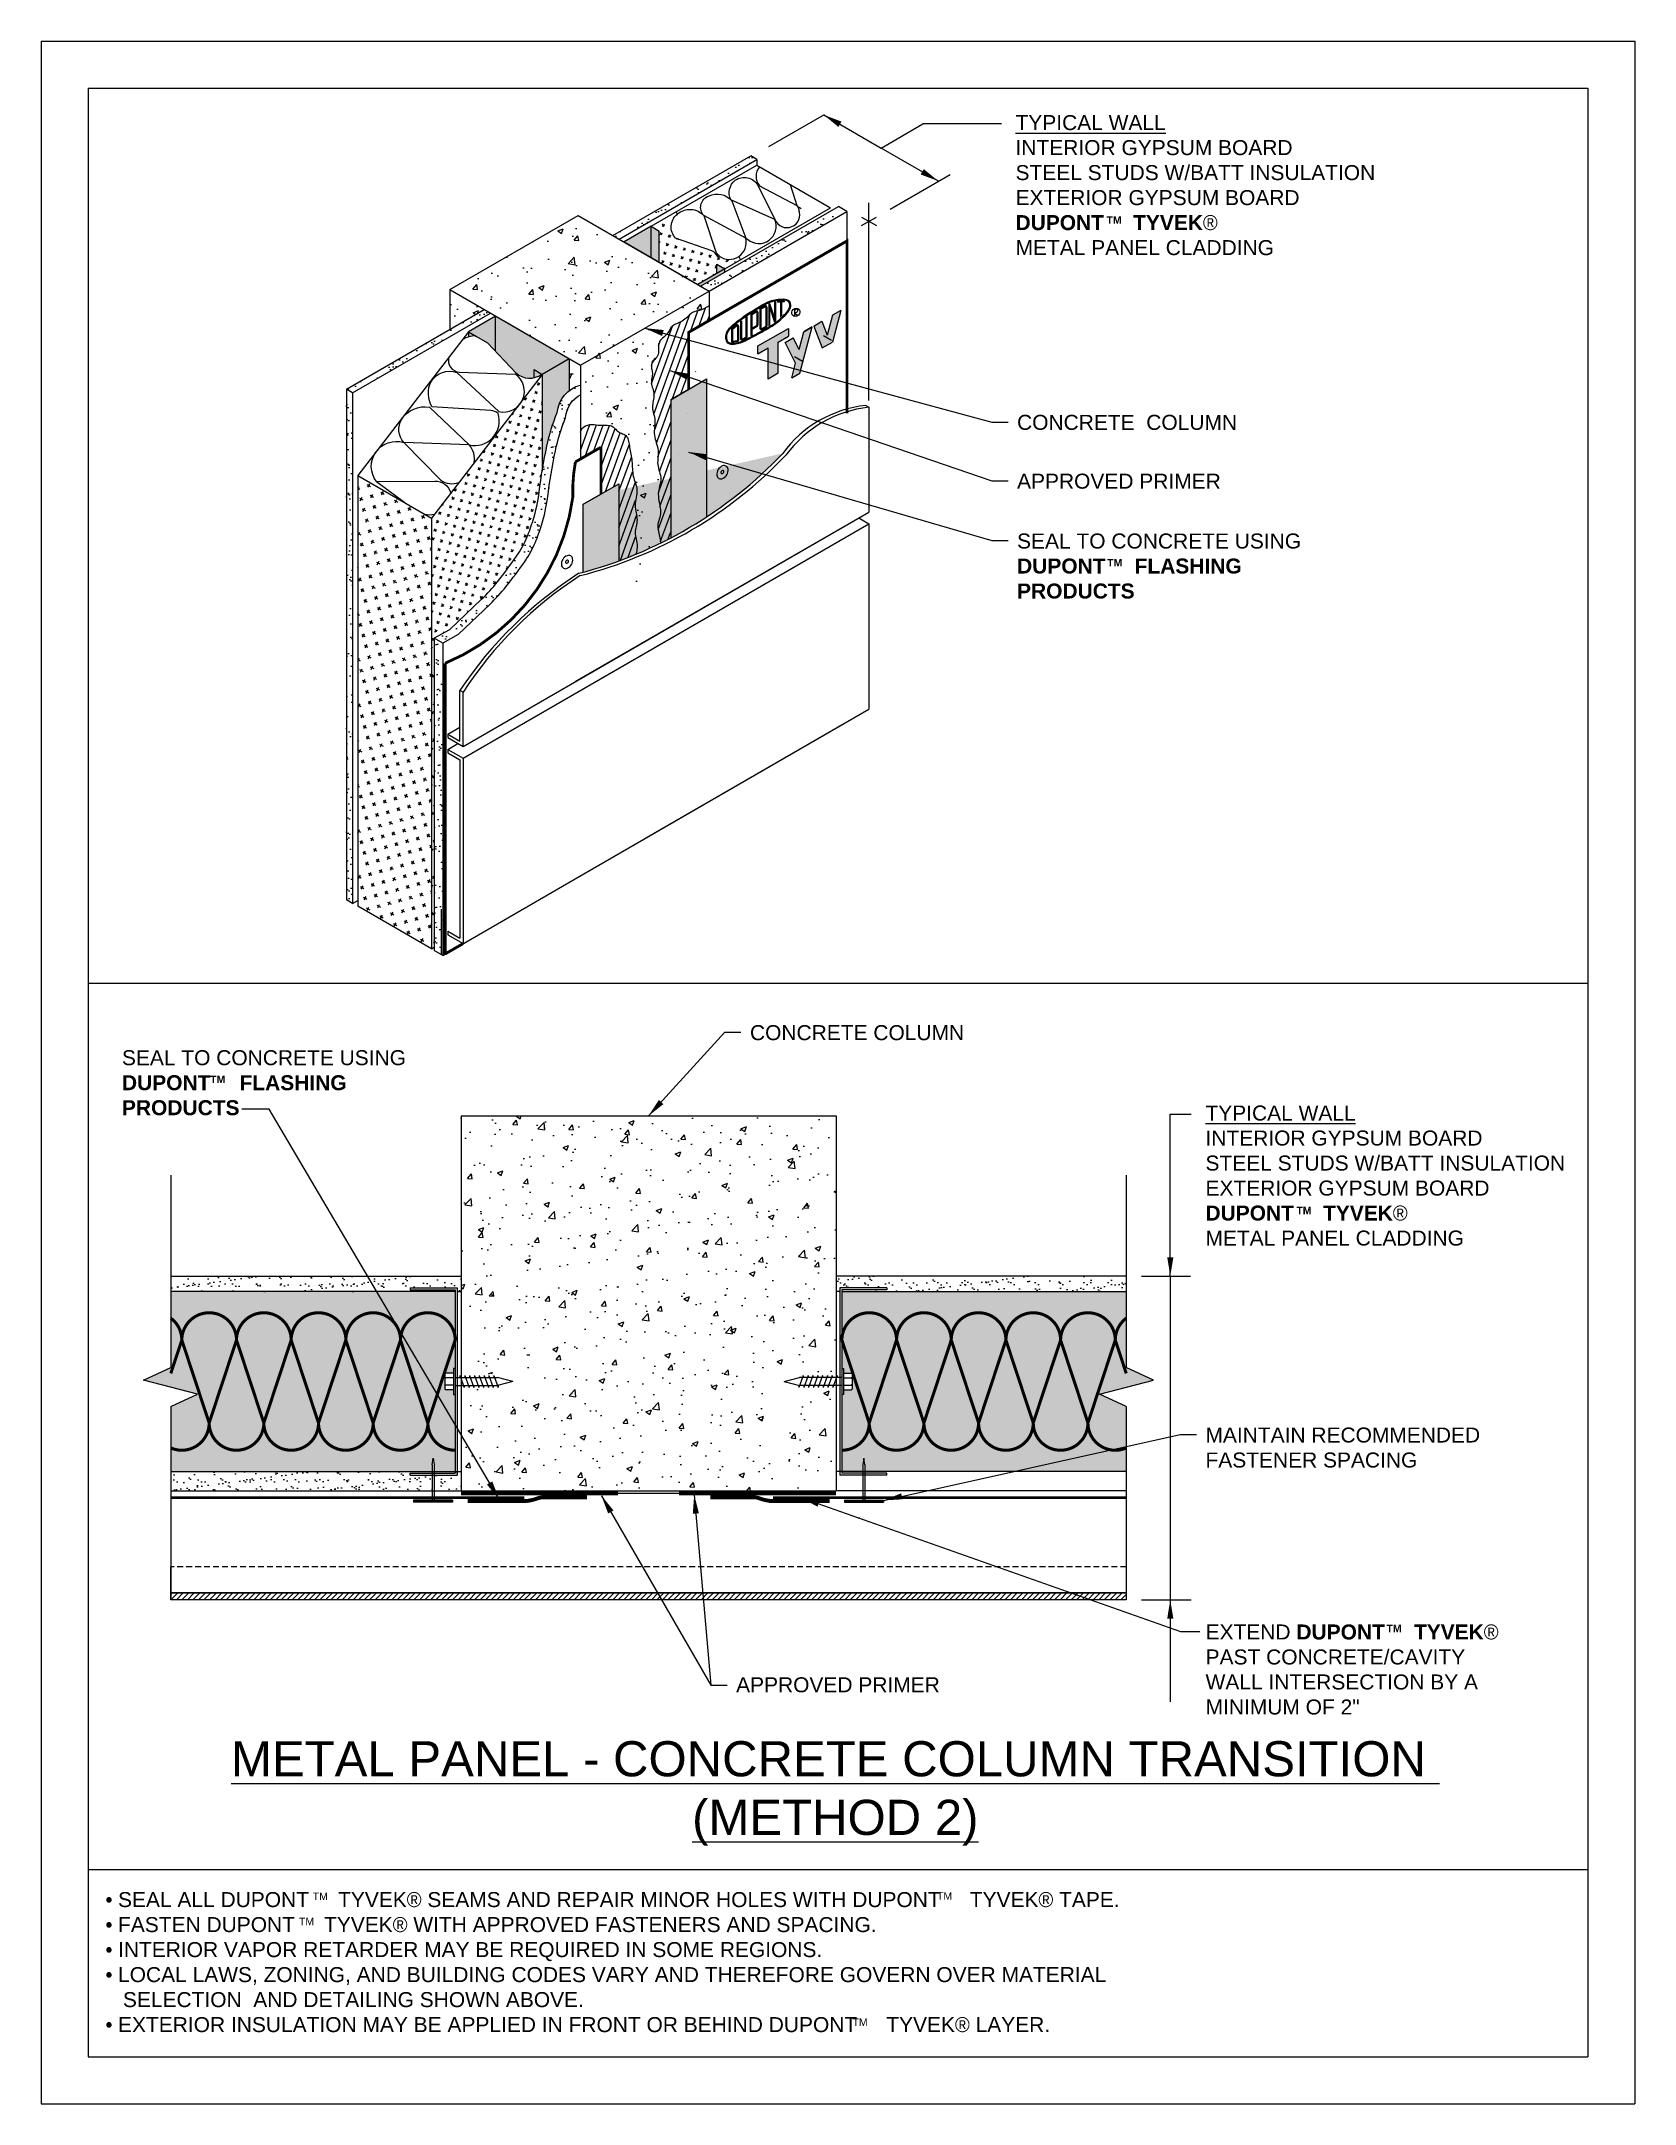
# Model space of a CAD drawing. Extents: x -129 to 346, y 0 to 193.
# Drawn here: x 0 to 51, y 0 to 66 of the extents above; entities that cross this region are included whole.
import ezdxf

# ---------------------------------------------------------------- set-up
doc = ezdxf.new("R2010")
doc.units = 0
doc.header["$LTSCALE"] = 1.5
doc.header["$MEASUREMENT"] = 0
for name, pattern in [('CENTER', [2, 1.25, -0.25, 0.25, -0.25]), ('DASHED', [0.75, 0.5, -0.25]), ('HIDDEN2', [0.1875, 0.125, -0.0625])]:
    doc.linetypes.add(name, pattern=pattern)
doc.layers.get('DEFPOINTS').update_dxf_attribs({"linetype": 'CONTINUOUS'})
for name, color, linetype in [('8X11-TTB$0$B', 7, 'CONTINUOUS'), ('CLADDING', 252, 'CONTINUOUS'), ('DUPONT_FLASHING', 253, 'CENTER'), ('DUPONTLOGO', 242, 'CONTINUOUS'), ('FASTENING', 7, 'CONTINUOUS'), ('INSULATION', 40, 'CONTINUOUS'), ('PRIMER', 72, 'CONTINUOUS'), ('STRUCTURE', 252, 'CONTINUOUS'), ('STRUCTURE_SHADING', 254, 'CONTINUOUS'), ('TEXT', 7, 'CONTINUOUS'), ('TITLE', 7, 'CONTINUOUS'), ('TYVEK', 160, 'DASHED')]:
    doc.layers.add(name, color=color, linetype=linetype)
doc.styles.add('DETAILS', font='sanss___.ttf', dxfattribs={"height": 1})
doc.dimstyles.new('TYVEKDETAILS', dxfattribs={"dimscale": 6, "dimtxt": 1.5, "dimasz": 0.1, "dimexe": 0.75, "dimexo": 0.75, "dimgap": 0.75, "dimtad": 0, "dimtih": 1, "dimtoh": 1, "dimdec": 4, "dimzin": 0, "dimtxsty": 'DETAILS', "dimcen": 0.0625, "dimazin": 3, "dimtfac": 1, "dimtdec": 4, "dimtofl": 0, "dimtmove": 0, "dimatfit": 3, "dimtolj": 1, "dimtzin": 0})
pattern_1 = [(37.5, (108.9917, 10.1337), (-0.0157483, 0.481706), [0, -0.38, 0, -0.425, 0, -0.40625]), (7.5, (108.9917, 10.1337), (0.442444, 0.7055365), [0, -0.205, 0, -0.3425, 0, -0.13125]), (327.5, (108.6842, 10.1337), (0.7785355, 0.0014148), [0, -0.125, 0, -0.45, 0, -0.5875]), (317.5, (108.6842, 10.1337), (0.7515317, 0.219419), [0, -0.0625, 0, -0.295, 0, -0.3375])]
pattern_2 = [(37.5, (111.2631, 3.37325), (-0.0157483, 0.481706), [0, -0.38, 0, -0.425, 0, -0.40625]), (7.5, (111.2631, 3.37325), (0.4424442, 0.7055365), [0, -0.205, 0, -0.3425, 0, -0.13125]), (327.5, (110.9556, 3.37325), (0.7785355, 0.0014148), [0, -0.125, 0, -0.45, 0, -0.5875]), (317.5, (110.9556, 3.37325), (0.7515317, 0.219419), [0, -0.0625, 0, -0.295, 0, -0.3375])]
pattern_3 = [(50, (46.8388, 3.3733), (1.79315, -0.15688), [0.1875, -2.0625]), (355, (46.8388, 3.3733), (-0.34688, 1.88048), [0.15, -1.65]), (100.4514, (46.9882, 3.3602), (1.446273, 1.7236), [0.15935, -1.752855]), (46.1842, (46.8388, 3.8733), (2.6681, -0.4138), [0.28125, -3.09375]), (96.6356, (47.0612, 3.8388), (2.33666, 2.43529), [0.23903, -2.62928]), (351.184, (46.8388, 3.8733), (2.33665, 2.4353), [0.225, -2.475]), (21, (47.0888, 3.7483), (1.492268, -1.006547), [0.1875, -2.0625]), (326, (47.0888, 3.7483), (0.60829, 1.812875), [0.15, -1.65]), (71.4514, (47.2132, 3.6644), (2.100557, 0.806326), [0.15935, -1.752855]), (37.5, (46.8388, 3.37325), (0.0303996, 0.8322346), [0, -1.63, 0, -1.675, 0, -1.65625]), (7.5, (46.8388, 3.37325), (0.657674, 0.986029), [0, -0.955, 0, -1.5925, 0, -0.63125]), (327.5, (46.2813, 3.37325), (1.334556, -0.056387), [0, -0.625, 0, -1.95, 0, -2.5875]), (317.5, (46.0313, 3.3733), (1.457965, 0.250262), [0, -0.8125, 0, -1.295, 0, -1.8375])]
pattern_4 = [(30, (46.8388, 3.37325), (0.0732051, 0.2732051), [0.1, -0.3]), (120, (46.9071, 3.35495), (-0.2732051, 0.0732051), [0.1, -0.3])]
pattern_5 = [(70, (-322.13017, -140.4251), (-0.18793852, 0.06840403), [])]

msp = doc.modelspace()

# ---------------------------------------------------------------- texts
at = {"layer": 'TEXT', "style": 'DETAILS'}
for s, insert, char_height, width, attachment_point in [('{\\fArial|b0|i0|c0|p34;\\LTYPICAL WALL\\P}INTERIOR GYPSUM BOARD\\PSTEEL STUDS W/BATT INSULATION\\PEXTERIOR GYPSUM BOARD\\P{\\fSansSerif|b1|i0|c2|p2;DUPONT     TYVEK\\fSymbol|b0|i0|c2|p18;â }\\PMETAL PANEL CLADDING', (31.182, 63.637), 0.48, 17.52022, 1), ('CONCRETE  COLUMN', (31.231, 54.045), 0.48, 10.15656, 1), ('APPROVED PRIMER', (31.231, 52.163), 0.48, 10.15656, 1), ('SEAL TO CONCRETE USING {\\fSansSerif|b1|i0|c2|p2;DUPONT     FLASHING PRODUCTS}', (31.231, 50.248), 0.48, 10.15656, 1), ('CONCRETE COLUMN', (22.683, 34.515), 0.48, 10.15656, 1), ('SEAL TO CONCRETE USING {\\fSansSerif|b1|i0|c2|p2;DUPONT     FLASHING PRODUCTS}', (2.583, 33.714), 0.48, 10.15656, 1), ('{\\fArial|b0|i0|c0|p34;\\LTYPICAL WALL\\P}INTERIOR GYPSUM BOARD\\PSTEEL STUDS W/BATT INSULATION\\PEXTERIOR GYPSUM BOARD\\P{\\fSansSerif|b1|i0|c2|p2;DUPONT     TYVEK\\fSymbol|b0|i0|c2|p18;â }\\PMETAL PANEL CLADDING', (37.261, 31.943), 0.48, 17.52022, 1), ('MAINTAIN RECOMMENDED FASTENER SPACING', (37.261, 21.64), 0.48, 10.15656, 1), ('EXTEND {\\fArial|b1|i0|c0|p34;DUPONT     TYVEK\\fSymbol|b0|i0|c2|p18;â \\fSansSerif|b1|i0|c2|p2; }PAST CONCRETE/CAVITY WALL INTERSECTION BY A MINIMUM OF 2"', (37.265, 15.337), 0.48, 10.15656, 1), ('APPROVED PRIMER', (22.239, 13.647), 0.48, 10.15656, 1), ('{\\LMETAL PANEL - CONCRETE COLUMN TRANSITION  (METHOD 2)}', (25.413, 11.602), 1.125, 44.28741, 2), ('{\\fSymbol|b0|i0|c2|p18;· }SEAL ALL DUPONT     TYVEK{\\fSymbol|b0|i0|c2|p18;â} SEAMS AND REPAIR MINOR HOLES WITH DUPONT     TYVEK{\\fSymbol|b0|i0|c2|p18;â} TAPE.\\P{\\fSymbol|b0|i0|c2|p18;· }FASTEN DUPONT     TYVEK{\\fSymbol|b0|i0|c2|p18;â} WITH APPROVED FASTENERS AND SPACING.\\P{\\fSymbol|b0|i0|c2|p18;· }INTERIOR VAPOR RETARDER MAY BE REQUIRED IN SOME REGIONS.\\P{\\fSymbol|b0|i0|c2|p18;· }LOCAL LAWS, ZONING, AND BUILDING CODES VARY AND THEREFORE GOVERN OVER MATERIAL \\P   SELECTION  AND DETAILING SHOWN ABOVE.\\P{\\fSymbol|b0|i0|c2|p18;· }EXTERIOR INSULATION MAY BE APPLIED IN FRONT OR BEHIND DUPONT     TYVEK{\\fSymbol|b0|i0|c2|p18;â} LAYER.', (2.055, 6.773), 0.48, 35.73533, 1), ('TM', (8.69, 6.757), 0.24, 16.62, 1), ('TM', (28.669, 6.766), 0.24, 16.62, 1), ('TM', (8.248, 5.954), 0.24, 16.62, 1), ('TM', (25.966, 2.729), 0.24, 16.62, 1)]:
    msp.add_mtext(s, dxfattribs=dict(at, insert=insert, char_height=char_height, width=width, attachment_point=attachment_point))
at = {"layer": 'TEXT', "char_height": 0.24, "attachment_point": 4, "style": 'DETAILS'}
for insert in [(34.093, 60.278), (34.116, 49.313), (5.407, 32.779), (40.171, 28.583), (43.052, 15.208)]:
    msp.add_mtext('{\\fSansSerif|b1|i0|c2|p2;TM}', dxfattribs=dict(at, insert=insert))

# ---------------------------------------------------------------- blocks, each defined once
blk = doc.blocks.new('A$C717F1283')
at = {"layer": 'STRUCTURE'}
for p, q in [((0, 0.63), (0.208, 0.662)), ((0.208, 0.662), (1.343, 0.662)), ((1.343, 1.25), (1.343, 0)), ((1.343, 1.25), (1.406, 1.25)), ((1.375, 1.25), (1.375, 0)), ((1.406, 1.25), (1.406, 0)), ((0.208, 0.599), (0, 0.63)), ((0.208, 0.599), (1.343, 0.599)), ((1.343, 0), (1.406, 0))]:
    blk.add_line(p, q, dxfattribs=at)
blk = doc.blocks.new('A$C1409495A')
at = {"layer": 'DUPONTLOGO', "color": 242}
for p, q in [((0.23, 0.52), (0.23, 0)), ((0.23, 0.26), (0.44, 0.13))]:
    blk.add_line(p, q, dxfattribs=at)
blk.add_ellipse((0.33, 0.34), major_axis=(0.26, 0.232), ratio=0.903174, dxfattribs=at)
blk.add_spline([(0.23, 0.52), (0.43, 0.6), (0.46, 0.46), (0.23, 0.26)], degree=3, dxfattribs=at)

# ---------------------------------------------------------------- hatches: boundary and pattern name
at = {"layer": '8X11-TTB$0$B', "linetype": 'CONTINUOUS'}
h = msp.add_hatch(color=5, dxfattribs=at)
edge = h.paths.add_edge_path(flags=17)
edge.add_line((17.338, 51.176), (17.338, 49.008))
edge = h.paths.add_edge_path(flags=17)
edge.add_line((17.913, 51.508), (17.338, 51.176))
edge = h.paths.add_edge_path(flags=16)
edge.add_line((18.488, 51.84), (18.488, 49.372))
h.paths.add_polyline_path([(18.488, 51.84), (18.488, 49.372)], flags=17)
edge = h.paths.add_edge_path()
edge.add_arc((13.767, 62.288), 13.752, 284.48854, 316.44554)
edge.add_line((17.913, 51.508), (17.338, 51.176))
edge.add_line((17.338, 51.176), (17.338, 49.008))
edge.add_line((18.488, 51.84), (18.488, 49.372))
at = {"layer": 'CLADDING', "linetype": 'CONTINUOUS'}
h = msp.add_hatch(dxfattribs=at)
h.set_pattern_fill('AR-SAND', color=256, scale=0.25, style=0)
h.set_pattern_definition(pattern_1)
h.paths.add_polyline_path([(13.436, 26.487), (4.147, 26.487), (4.147, 25.987), (13.249, 25.987), (13.249, 26.05), (11.811, 26.05), (11.811, 26.112), (13.311, 26.112), (13.311, 25.987), (13.436, 25.987)])
h = msp.add_hatch(dxfattribs=at)
h.set_pattern_fill('AR-SAND', color=256, scale=0.25, style=0)
h.set_pattern_definition(pattern_1)
h.paths.add_polyline_path([(34.726, 26.487), (25.436, 26.487), (25.436, 25.987), (25.561, 25.987), (25.561, 26.112), (27.061, 26.112), (27.061, 26.05), (25.624, 26.05), (25.624, 25.987), (34.726, 25.987)])
h = msp.add_hatch(dxfattribs=at)
h.set_pattern_fill('AR-SAND', color=256, scale=0.25, style=0)
h.set_pattern_definition(pattern_1)
h.paths.add_polyline_path([(13.436, 20.237), (13.311, 20.237), (13.311, 20.112), (11.811, 20.112), (11.811, 20.175), (13.249, 20.175), (13.249, 20.237), (4.147, 20.237), (4.147, 19.612), (13.436, 19.612)])
at = {"layer": 'CLADDING'}
h = msp.add_hatch(dxfattribs=at)
h.set_pattern_fill('ANSI31', color=256, style=0)
h.set_pattern_definition([(45, (-322.06589, -131.89793), (-0.088388348, 0.088388348), [])])
h.paths.add_polyline_path([(4.147, 16.345), (34.726, 16.345), (34.726, 16.124), (4.147, 16.124)])
at = {"layer": 'DUPONT_FLASHING'}
h = msp.add_hatch(color=256, dxfattribs=at)
h.paths.add_polyline_path([(18.488, 51.84), (17.913, 51.508), (17.338, 51.176), (17.338, 49.008, 0.021939), (18.488, 49.372)])
h.paths.add_polyline_path([(21.295, 55.193), (20.145, 54.529), (20.145, 50.105, 0.024255), (21.295, 50.78)])
at = {"layer": 'DUPONTLOGO'}
h = msp.add_hatch(color=242, dxfattribs=at)
edge = h.paths.add_edge_path()
edge.add_spline(control_points=[(22.93, 57.479), (22.797, 57.398), (22.532, 57.237), (22.197, 56.978), (21.91, 56.731), (21.91, 56.535), (21.91, 56.47)], knot_values=[0, 0, 0, 0, 0.232663, 0.461387, 0.653522, 0.747926, 0.747926, 0.747926, 0.747926], degree=3, periodic=0)
edge.add_spline(control_points=[(21.91, 56.47), (21.91, 56.468), (21.91, 56.466), (21.91, 56.465)], knot_values=[0, 0, 0, 0, 0.002347, 0.002347, 0.002347, 0.002347], degree=3, periodic=0)
edge.add_line((21.91, 56.465), (21.941, 56.47))
edge.add_spline(control_points=[(21.941, 56.47), (21.941, 56.471), (21.941, 56.471), (21.941, 56.472)], knot_values=[0.001175, 0.001175, 0.001175, 0.001175, 0.002358, 0.002358, 0.002358, 0.002358], degree=3, periodic=0)
edge.add_spline(control_points=[(21.941, 56.472), (21.941, 56.55), (21.943, 56.621), (21.996, 56.744), (22.046, 56.8), (22.188, 56.93), (22.281, 57.002), (22.458, 57.137), (22.547, 57.2), (22.74, 57.326), (22.843, 57.389), (22.946, 57.452)], knot_values=[0.001205, 0.001205, 0.001205, 0.001205, 0.114856, 0.114856, 0.229711, 0.229711, 0.398491, 0.398491, 0.567271, 0.567271, 0.747926, 0.747926, 0.747926, 0.747926], degree=3, periodic=0)
edge.add_spline(control_points=[(22.946, 57.452), (23.082, 57.534), (23.218, 57.614), (23.45, 57.693), (23.536, 57.71), (23.716, 57.724), (23.819, 57.73), (23.901, 57.68), (23.919, 57.662), (23.938, 57.641)], knot_values=[0, 0, 0, 0, 0.237846, 0.237846, 0.375936, 0.375936, 0.514027, 0.514027, 0.556048, 0.556048, 0.556048, 0.556048], degree=3, periodic=0)
edge.add_line((23.938, 57.641), (23.966, 57.657))
edge.add_spline(control_points=[(23.966, 57.657), (23.946, 57.679), (23.878, 57.751), (23.691, 57.757), (23.48, 57.737), (23.213, 57.648), (23.04, 57.545), (22.93, 57.479)], knot_values=[0, 0, 0, 0, 0.044057, 0.144682, 0.25739, 0.368627, 0.559907, 0.559907, 0.559907, 0.559907], degree=3, periodic=0)
h = msp.add_hatch(color=242, dxfattribs=at)
edge = h.paths.add_edge_path()
edge.add_spline(control_points=[(23.966, 57.657), (23.979, 57.61), (24.01, 57.498), (23.915, 57.342), (23.774, 57.187), (23.568, 56.996), (23.271, 56.812), (23.049, 56.687), (22.938, 56.626)], knot_values=[0, 0, 0, 0, 0.071407, 0.167973, 0.251697, 0.391689, 0.584619, 0.774344, 0.774344, 0.774344, 0.774344], degree=3, periodic=0)
edge.add_line((22.938, 56.626), (22.923, 56.654))
edge.add_spline(control_points=[(22.923, 56.654), (23.138, 56.773), (23.356, 56.887), (23.635, 57.1), (23.717, 57.176), (23.838, 57.304), (23.885, 57.357), (23.948, 57.463), (23.962, 57.509), (23.953, 57.586), (23.946, 57.613), (23.938, 57.641)], knot_values=[0.000251, 0.000251, 0.000251, 0.000251, 0.36813, 0.36813, 0.535334, 0.535334, 0.640047, 0.640047, 0.727343, 0.727343, 0.770536, 0.770536, 0.770536, 0.770536], degree=3, periodic=0)
edge.add_line((23.938, 57.641), (23.966, 57.657))
h = msp.add_hatch(color=242, dxfattribs=at)
h.paths.add_polyline_path([(23.219, 57.49, 0.570599), (23.15, 57.531), (23.025, 57.462, 0.2734), (23.001, 57.421), (23.001, 56.812, 0.573672), (23.07, 56.771), (23.195, 56.842, 0.270913), (23.219, 56.883)])
h.paths.add_polyline_path([(23.188, 57.49, 0.570599), (23.165, 57.503), (23.04, 57.435, 0.2734), (23.032, 57.421), (23.032, 56.812, 0.573672), (23.055, 56.799), (23.18, 56.869, 0.270913), (23.188, 56.883)], flags=16)
for color, points in [(242, [(23.282, 56.892), (23.313, 56.913), (23.313, 57.501), (23.469, 57.016), (23.501, 57.037), (23.501, 57.668), (23.469, 57.658), (23.469, 57.145), (23.313, 57.608), (23.282, 57.598)]), (242, [(23.689, 57.653), (23.782, 57.657), (23.782, 57.688), (23.563, 57.679), (23.563, 57.648), (23.658, 57.652), (23.658, 57.174), (23.689, 57.203)]), (242, [(22.594, 57.193), (22.563, 57.172), (22.563, 56.543, -0.293439), (22.554, 56.529), (22.429, 56.472, -0.546266), (22.407, 56.486), (22.407, 57.057), (22.376, 57.035), (22.376, 56.486, 0.546266), (22.442, 56.444), (22.567, 56.501, 0.293439), (22.594, 56.543)]), (182, [(23.263, 56.188), (23.263, 55.188), (23.588, 55.376), (23.588, 56.376), (23.912, 56.563), (23.912, 56.813), (22.938, 56.251), (22.938, 56.001)]), (182, [(24.67, 56.857), (24.408, 56.705), (24.258, 56.135), (24.066, 56.508), (23.804, 56.357), (24.143, 55.696), (24.021, 55.232), (24.283, 55.383)]), (182, [(25.59, 57.388), (25.328, 57.236), (25.157, 56.598), (24.987, 57.039), (24.724, 56.888), (24.995, 56.188), (25.32, 56.376)])]:
    msp.add_hatch(color=color, dxfattribs=at).paths.add_polyline_path(points)
h = msp.add_hatch(color=242, dxfattribs=at)
h.paths.add_polyline_path([(22.313, 56.885, 0.63901), (22.236, 56.921), (22.094, 56.801), (22.094, 56.37), (22.271, 56.39, 0.382353), (22.313, 56.436)])
h.paths.add_polyline_path([(22.282, 56.436, -0.382353), (22.268, 56.421), (22.126, 56.405), (22.126, 56.786), (22.256, 56.897, -0.63901), (22.282, 56.885)], flags=16)
h = msp.add_hatch(color=242, dxfattribs=at)
h.paths.add_polyline_path([(22.719, 56.58), (22.751, 56.596), (22.751, 56.792), (22.913, 56.88, 0.275801), (22.938, 56.921), (22.938, 57.327, 0.588096), (22.866, 57.367), (22.719, 57.275)])
h.paths.add_polyline_path([(22.751, 56.828), (22.899, 56.907, 0.275801), (22.907, 56.921), (22.907, 57.327, 0.588096), (22.883, 57.34), (22.751, 57.258)], flags=16)
h = msp.add_hatch(color=242, dxfattribs=at)
edge = h.paths.add_edge_path()
edge.add_line((22.407, 56.358), (22.397, 56.388))
edge.add_spline(control_points=[(22.397, 56.388), (22.378, 56.381), (22.359, 56.375), (22.255, 56.345), (22.146, 56.329), (22.025, 56.348), (21.993, 56.362), (21.955, 56.4), (21.948, 56.429), (21.941, 56.47)], knot_values=[0.002358, 0.002358, 0.002358, 0.002358, 0.032929, 0.032929, 0.159215, 0.159215, 0.221312, 0.221312, 0.281052, 0.281052, 0.281052, 0.281052], degree=3, periodic=0)
edge.add_line((21.941, 56.47), (21.91, 56.465))
edge.add_spline(control_points=[(21.91, 56.465), (21.915, 56.438), (21.94, 56.29), (22.206, 56.297), (22.368, 56.344), (22.407, 56.358)], knot_values=[0.002347, 0.002347, 0.002347, 0.002347, 0.040585, 0.219806, 0.28106, 0.28106, 0.28106, 0.28106], degree=3, periodic=0)
h = msp.add_hatch(color=242, dxfattribs=at)
edge = h.paths.add_edge_path()
edge.add_spline(control_points=[(22.923, 56.654), (22.801, 56.588), (22.678, 56.521), (22.509, 56.434), (22.456, 56.409), (22.397, 56.388)], knot_values=[0.281052, 0.281052, 0.281052, 0.281052, 0.486409, 0.486409, 0.582124, 0.582124, 0.582124, 0.582124], degree=3, periodic=0)
edge.add_line((22.397, 56.388), (22.407, 56.358))
edge.add_spline(control_points=[(22.407, 56.358), (22.481, 56.385), (22.648, 56.47), (22.828, 56.567), (22.938, 56.626)], knot_values=[0.28106, 0.28106, 0.28106, 0.28106, 0.397759, 0.582124, 0.582124, 0.582124, 0.582124], degree=3, periodic=0)
edge.add_line((22.938, 56.626), (22.923, 56.654))
at = {"layer": 'INSULATION', "linetype": 'CONTINUOUS'}
h = msp.add_hatch(dxfattribs=at)
h.set_pattern_fill('CROSS', color=256, scale=0.8, angle=30, style=0)
h.set_pattern_definition(pattern_4)
h.paths.add_polyline_path([(21.69, 59.132), (21.649, 59.109, 0.188972), (21.461, 59.298), (20.3, 59.701, -0.444071), (20.361, 60.467), (20.319, 60.539), (19.52, 60.078), (19.78, 59.928), (19.78, 58.928), (21.013, 58.216), (21.619, 58.566), (21.619, 58.866), (21.879, 58.716), (22.382, 59.007), (22.322, 59.111, -0.319108)])
h = msp.add_hatch(dxfattribs=at)
h.set_pattern_fill('CROSS', color=256, scale=0.8, angle=30, style=0)
h.set_pattern_definition(pattern_4)
h.paths.add_polyline_path([(15.74, 50.67, 0.044799), (15.937, 51.579, -0.009339), (16.033, 52.242), (16.033, 55.341), (15.407, 54.529, -0.121797), (15.212, 54.276), (12.487, 50.742), (12.487, 36.957), (12.577, 37.009), (12.577, 46.9), (13.068, 47.168), (14.093, 48.146, 0.033704), (14.601, 48.7, 0.016125), (15.214, 49.521, 0.055655), (15.543, 50.125, 0.020914)])
h = msp.add_hatch(dxfattribs=at)
h.set_pattern_fill('CROSS', color=256, angle=330, style=0)
h.set_pattern_definition([(330, (46.8388, 3.37325), (0.3415064, 0.0915064), [0.125, -0.375]), (60, (46.86168, 3.28788), (-0.0915064, 0.3415064), [0.125, -0.375])])
h.paths.add_polyline_path([(12.487, 50.742), (10.128, 52.104), (10.128, 38.319), (12.487, 36.957)])
at = {"layer": 'PRIMER', "linetype": 'CONTINUOUS'}
h = msp.add_hatch(dxfattribs=at)
h.set_pattern_fill('_USER', color=256, scale=0.2, angle=70, style=0, pattern_type=0)
h.set_pattern_definition(pattern_5)
edge = h.paths.add_edge_path()
edge.add_line((21.374, 57.535), (21.374, 57.062))
edge.add_line((21.374, 57.062), (20.72, 56.684))
edge.add_line((20.72, 56.684), (20.72, 54.861))
edge.add_line((20.72, 54.861), (20.145, 54.529))
edge.add_line((20.145, 54.529), (20.145, 50.105))
edge.add_line((20.145, 50.105), (19.829, 49.945))
edge.add_line((21.374, 57.533), (21.285, 57.476))
edge.add_line((21.285, 57.476), (21.206, 57.435))
edge.add_line((21.206, 57.435), (21.135, 57.405))
edge.add_line((21.135, 57.405), (21.07, 57.385))
edge.add_line((21.07, 57.385), (21.012, 57.37))
edge.add_line((21.012, 57.37), (20.96, 57.358))
edge.add_line((20.96, 57.358), (20.912, 57.345))
edge.add_line((20.912, 57.345), (20.868, 57.329))
edge.add_line((20.868, 57.329), (20.827, 57.306))
edge.add_line((20.827, 57.306), (20.789, 57.278))
edge.add_line((20.789, 57.278), (20.751, 57.245))
edge.add_line((20.751, 57.245), (20.715, 57.21))
edge.add_line((20.715, 57.21), (20.678, 57.173))
edge.add_line((20.678, 57.173), (20.64, 57.137))
edge.add_line((20.64, 57.137), (20.601, 57.102))
edge.add_line((20.601, 57.102), (20.559, 57.071))
edge.add_line((20.559, 57.071), (20.514, 57.043))
edge.add_line((20.514, 57.043), (20.467, 57.019))
edge.add_line((20.467, 57.019), (20.419, 56.998))
edge.add_line((20.419, 56.998), (20.372, 56.978))
edge.add_line((20.372, 56.978), (20.326, 56.958))
edge.add_line((20.326, 56.958), (20.282, 56.938))
edge.add_line((20.282, 56.938), (20.243, 56.917))
edge.add_line((20.243, 56.917), (20.208, 56.893))
edge.add_line((20.208, 56.893), (20.179, 56.866))
edge.add_line((20.179, 56.866), (20.155, 56.837))
edge.add_line((20.155, 56.837), (20.134, 56.805))
edge.add_line((20.134, 56.805), (20.114, 56.771))
edge.add_line((20.114, 56.771), (20.096, 56.736))
edge.add_line((20.096, 56.736), (20.076, 56.701))
edge.add_line((20.076, 56.701), (20.053, 56.666))
edge.add_line((20.053, 56.666), (20.027, 56.631))
edge.add_line((20.027, 56.631), (19.995, 56.598))
edge.add_line((19.995, 56.598), (19.96, 56.565))
edge.add_line((19.96, 56.565), (19.923, 56.532))
edge.add_line((19.923, 56.532), (19.886, 56.499))
edge.add_line((19.886, 56.499), (19.851, 56.465))
edge.add_line((19.851, 56.465), (19.819, 56.43))
edge.add_line((19.819, 56.43), (19.792, 56.392))
edge.add_line((19.792, 56.392), (19.772, 56.352))
edge.add_line((19.772, 56.352), (19.76, 56.308))
edge.add_line((19.76, 56.308), (19.755, 56.262))
edge.add_line((19.755, 56.262), (19.754, 56.215))
edge.add_line((19.754, 56.215), (19.755, 56.166))
edge.add_line((19.755, 56.166), (19.757, 56.117))
edge.add_line((19.757, 56.117), (19.756, 56.068))
edge.add_line((19.756, 56.068), (19.752, 56.021))
edge.add_line((19.752, 56.021), (19.741, 55.976))
edge.add_line((19.741, 55.976), (19.723, 55.933))
edge.add_line((19.723, 55.933), (19.699, 55.892))
edge.add_line((19.699, 55.892), (19.67, 55.854))
edge.add_line((19.67, 55.854), (19.639, 55.817))
edge.add_line((19.639, 55.817), (19.609, 55.781))
edge.add_line((19.609, 55.781), (19.581, 55.745))
edge.add_line((19.581, 55.745), (19.556, 55.71))
edge.add_line((19.556, 55.71), (19.539, 55.675))
edge.add_line((19.539, 55.675), (19.529, 55.639))
edge.add_line((19.529, 55.639), (19.526, 55.603))
edge.add_line((19.526, 55.603), (19.528, 55.567))
edge.add_line((19.528, 55.567), (19.534, 55.53))
edge.add_line((19.534, 55.53), (19.542, 55.493))
edge.add_line((19.542, 55.493), (19.55, 55.455))
edge.add_line((19.55, 55.455), (19.557, 55.418))
edge.add_line((19.557, 55.418), (19.56, 55.38))
edge.add_line((19.56, 55.38), (19.559, 55.343))
edge.add_line((19.559, 55.343), (19.555, 55.305))
edge.add_line((19.555, 55.305), (19.549, 55.267))
edge.add_line((19.549, 55.267), (19.541, 55.228))
edge.add_line((19.541, 55.228), (19.534, 55.189))
edge.add_line((19.534, 55.189), (19.529, 55.149))
edge.add_line((19.529, 55.149), (19.526, 55.108))
edge.add_line((19.526, 55.108), (19.527, 55.066))
edge.add_line((19.527, 55.066), (19.533, 55.023))
edge.add_line((19.533, 55.023), (19.543, 54.978))
edge.add_line((19.543, 54.978), (19.556, 54.933))
edge.add_line((19.556, 54.933), (19.569, 54.886))
edge.add_line((19.569, 54.886), (19.583, 54.839))
edge.add_line((19.583, 54.839), (19.595, 54.791))
edge.add_line((19.595, 54.791), (19.604, 54.743))
edge.add_line((19.604, 54.743), (19.608, 54.694))
edge.add_line((19.608, 54.694), (19.608, 54.645))
edge.add_line((19.608, 54.645), (19.603, 54.595))
edge.add_line((19.603, 54.595), (19.596, 54.545))
edge.add_line((19.596, 54.545), (19.587, 54.494))
edge.add_line((19.587, 54.494), (19.578, 54.444))
edge.add_line((19.578, 54.444), (19.57, 54.393))
edge.add_line((19.57, 54.393), (19.565, 54.341))
edge.add_line((19.565, 54.341), (19.564, 54.289))
edge.add_line((19.564, 54.289), (19.568, 54.237))
edge.add_line((19.568, 54.237), (19.576, 54.184))
edge.add_line((19.576, 54.184), (19.587, 54.131))
edge.add_line((19.587, 54.131), (19.599, 54.078))
edge.add_line((19.599, 54.078), (19.612, 54.024))
edge.add_line((19.612, 54.024), (19.624, 53.97))
edge.add_line((19.624, 53.97), (19.633, 53.915))
edge.add_line((19.633, 53.915), (19.639, 53.859))
edge.add_line((19.639, 53.859), (19.64, 53.803))
edge.add_line((19.64, 53.803), (19.638, 53.747))
edge.add_line((19.638, 53.747), (19.634, 53.69))
edge.add_line((19.634, 53.69), (19.629, 53.632))
edge.add_line((19.629, 53.632), (19.624, 53.574))
edge.add_line((19.624, 53.574), (19.621, 53.515))
edge.add_line((19.621, 53.515), (19.621, 53.455))
edge.add_line((19.621, 53.455), (19.626, 53.395))
edge.add_line((19.626, 53.395), (19.635, 53.334))
edge.add_line((19.635, 53.334), (19.65, 53.272))
edge.add_line((19.65, 53.272), (19.667, 53.211))
edge.add_line((19.667, 53.211), (19.685, 53.149))
edge.add_line((19.685, 53.149), (19.703, 53.087))
edge.add_line((19.703, 53.087), (19.72, 53.026))
edge.add_line((19.72, 53.026), (19.734, 52.966))
edge.add_line((19.734, 52.966), (19.743, 52.907))
edge.add_line((19.743, 52.907), (19.747, 52.849))
edge.add_line((19.747, 52.849), (19.746, 52.792))
edge.add_line((19.746, 52.792), (19.743, 52.736))
edge.add_line((19.743, 52.736), (19.737, 52.68))
edge.add_line((19.737, 52.68), (19.732, 52.625))
edge.add_line((19.732, 52.625), (19.729, 52.57))
edge.add_line((19.729, 52.57), (19.728, 52.514))
edge.add_line((19.728, 52.514), (19.732, 52.458))
edge.add_line((19.732, 52.458), (19.741, 52.401))
edge.add_line((19.741, 52.401), (19.754, 52.344))
edge.add_line((19.754, 52.344), (19.77, 52.286))
edge.add_line((19.77, 52.286), (19.787, 52.228))
edge.add_line((19.787, 52.228), (19.803, 52.17))
edge.add_line((19.803, 52.17), (19.817, 52.112))
edge.add_line((19.817, 52.112), (19.826, 52.053))
edge.add_line((19.826, 52.053), (19.83, 51.995))
edge.add_line((19.83, 51.995), (19.826, 51.938))
edge.add_line((19.826, 51.938), (19.817, 51.88))
edge.add_line((19.817, 51.88), (19.804, 51.822))
edge.add_line((19.804, 51.822), (19.789, 51.762))
edge.add_line((19.789, 51.762), (19.774, 51.702))
edge.add_line((19.774, 51.702), (19.761, 51.64))
edge.add_line((19.761, 51.64), (19.751, 51.575))
edge.add_line((19.751, 51.575), (19.747, 51.508))
edge.add_line((19.747, 51.508), (19.75, 51.438))
edge.add_line((19.75, 51.438), (19.758, 51.365))
edge.add_line((19.758, 51.365), (19.77, 51.292))
edge.add_line((19.77, 51.292), (19.784, 51.218))
edge.add_line((19.784, 51.218), (19.797, 51.145))
edge.add_line((19.797, 51.145), (19.809, 51.074))
edge.add_line((19.809, 51.074), (19.818, 51.005))
edge.add_line((19.818, 51.005), (19.82, 50.939))
edge.add_line((19.82, 50.939), (19.816, 50.878))
edge.add_line((19.816, 50.878), (19.807, 50.819))
edge.add_line((19.807, 50.819), (19.793, 50.764))
edge.add_line((19.793, 50.764), (19.778, 50.71))
edge.add_line((19.778, 50.71), (19.762, 50.657))
edge.add_line((19.762, 50.657), (19.748, 50.604))
edge.add_line((19.748, 50.604), (19.738, 50.55))
edge.add_line((19.738, 50.55), (19.734, 50.494))
edge.add_line((19.734, 50.494), (19.735, 50.435))
edge.add_line((19.735, 50.435), (19.743, 50.375))
edge.add_line((19.743, 50.375), (19.754, 50.313))
edge.add_line((19.754, 50.313), (19.829, 49.945))
h = msp.add_hatch(dxfattribs=at)
h.set_pattern_fill('_USER', color=256, scale=0.2, angle=70, style=0, pattern_type=0)
h.set_pattern_definition(pattern_5)
h.paths.add_polyline_path([(18.488, 49.372), (19.038, 49.589), (19.048, 49.641), (19.058, 49.692), (19.066, 49.744), (19.072, 49.796), (19.073, 49.848), (19.069, 49.901), (19.062, 49.955), (19.051, 50.009), (19.039, 50.063), (19.027, 50.117), (19.017, 50.17), (19.01, 50.223), (19.008, 50.275), (19.01, 50.326), (19.017, 50.376), (19.027, 50.426), (19.039, 50.476), (19.05, 50.526), (19.06, 50.576), (19.067, 50.628), (19.07, 50.681), (19.067, 50.736), (19.06, 50.792), (19.05, 50.849), (19.039, 50.908), (19.027, 50.968), (19.017, 51.029), (19.01, 51.09), (19.008, 51.152), (19.01, 51.214), (19.017, 51.276), (19.027, 51.338), (19.038, 51.4), (19.049, 51.461), (19.058, 51.522), (19.063, 51.581), (19.064, 51.639), (19.058, 51.695), (19.048, 51.751), (19.034, 51.806), (19.017, 51.86), (18.998, 51.915), (18.98, 51.97), (18.963, 52.025), (18.948, 52.082), (18.937, 52.14), (18.929, 52.199), (18.923, 52.259), (18.919, 52.319), (18.916, 52.38), (18.913, 52.44), (18.91, 52.5), (18.905, 52.559), (18.898, 52.617), (18.889, 52.674), (18.88, 52.73), (18.869, 52.785), (18.859, 52.839), (18.848, 52.893), (18.839, 52.946), (18.83, 52.999), (18.822, 53.052), (18.815, 53.103), (18.808, 53.153), (18.799, 53.2), (18.789, 53.245), (18.775, 53.286), (18.758, 53.323), (18.736, 53.355), (18.709, 53.381), (18.677, 53.404), (18.643, 53.423), (18.606, 53.439), (18.569, 53.455), (18.532, 53.471), (18.497, 53.488), (18.465, 53.508), (18.436, 53.53), (18.41, 53.555), (18.386, 53.582), (18.362, 53.608), (18.338, 53.633), (18.311, 53.656), (18.281, 53.676), (18.246, 53.692), (18.206, 53.702), (18.16, 53.708), (18.111, 53.711), (18.057, 53.711), (18, 53.711), (17.941, 53.711), (17.88, 53.713), (17.819, 53.717), (17.756, 53.724), (17.693, 53.731), (17.628, 53.735), (17.561, 53.732), (17.492, 53.717), (17.419, 53.689), (17.342, 53.642), (17.26, 53.573), (17.26, 52.633), (17.913, 53.01), (17.913, 51.508), (18.488, 51.84)])
at = {"layer": 'STRUCTURE', "linetype": 'CONTINUOUS'}
h = msp.add_hatch(dxfattribs=at)
h.set_pattern_fill('AR-SAND', color=256, scale=0.25, style=0)
h.set_pattern_definition(pattern_2)
h.paths.add_polyline_path([(22.904, 62.219), (22.705, 62.334), (18.293, 59.787), (18.492, 59.672)])
h = msp.add_hatch(dxfattribs=at)
h.set_pattern_fill('AR-CONC', color=256, scale=0.25, style=0)
h.set_pattern_definition(pattern_3)
h.paths.add_polyline_path([(21.374, 58.008), (17.186, 60.426), (13.072, 58.051), (17.26, 55.633)])
h = msp.add_hatch(dxfattribs=at)
h.set_pattern_fill('AR-SAND', color=256, scale=0.25, style=0)
h.set_pattern_definition(pattern_2)
h.paths.add_polyline_path([(25.786, 60.555), (25.515, 60.712), (21.103, 58.164), (21.374, 58.008)])
h = msp.add_hatch(dxfattribs=at)
h.set_pattern_fill('AR-CONC', color=256, scale=0.25, style=0)
h.set_pattern_definition(pattern_3)
h.paths.add_polyline_path([(17.26, 55.633), (16.899, 55.841), (16.899, 54.818, -0.099872), (17.26, 54.999)])
h.paths.add_polyline_path([(14.179, 57.412), (13.072, 58.051), (13.072, 56.772)])
h = msp.add_hatch(dxfattribs=at)
h.set_pattern_fill('AR-CONC', color=256, scale=0.25, style=0)
h.set_pattern_definition(pattern_3)
edge = h.paths.add_edge_path()
edge.add_arc((22.823, 47.966), 3.836, 142.95465, 174.349)
edge.add_line((19.006, 48.343), (19.002, 48.364))
edge.add_line((19.002, 48.364), (18.994, 48.414))
edge.add_line((18.994, 48.414), (18.989, 48.465))
edge.add_line((18.989, 48.465), (18.989, 48.516))
edge.add_line((18.989, 48.516), (18.994, 48.567))
edge.add_line((18.994, 48.567), (19.003, 48.62))
edge.add_line((19.003, 48.62), (19.016, 48.673))
edge.add_line((19.016, 48.673), (19.029, 48.727))
edge.add_line((19.029, 48.727), (19.043, 48.782))
edge.add_line((19.043, 48.782), (19.056, 48.838))
edge.add_line((19.056, 48.838), (19.065, 48.895))
edge.add_line((19.065, 48.895), (19.07, 48.952))
edge.add_line((19.07, 48.952), (19.07, 49.012))
edge.add_line((19.07, 49.012), (19.065, 49.071))
edge.add_line((19.065, 49.071), (19.057, 49.132))
edge.add_line((19.057, 49.132), (19.047, 49.192))
edge.add_line((19.047, 49.192), (19.037, 49.252))
edge.add_line((19.037, 49.252), (19.029, 49.311))
edge.add_line((19.029, 49.311), (19.022, 49.37))
edge.add_line((19.022, 49.37), (19.02, 49.427))
edge.add_line((19.02, 49.427), (19.022, 49.482))
edge.add_line((19.022, 49.482), (19.029, 49.536))
edge.add_line((19.029, 49.536), (19.038, 49.589))
edge.add_line((19.038, 49.589), (19.048, 49.641))
edge.add_line((19.048, 49.641), (19.058, 49.692))
edge.add_line((19.058, 49.692), (19.066, 49.744))
edge.add_line((19.066, 49.744), (19.072, 49.796))
edge.add_line((19.072, 49.796), (19.073, 49.848))
edge.add_line((19.073, 49.848), (19.069, 49.901))
edge.add_line((19.069, 49.901), (19.062, 49.955))
edge.add_line((19.062, 49.955), (19.051, 50.009))
edge.add_line((19.051, 50.009), (19.039, 50.063))
edge.add_line((19.039, 50.063), (19.027, 50.117))
edge.add_line((19.027, 50.117), (19.017, 50.17))
edge.add_line((19.017, 50.17), (19.01, 50.223))
edge.add_line((19.01, 50.223), (19.008, 50.275))
edge.add_line((19.008, 50.275), (19.01, 50.326))
edge.add_line((19.01, 50.326), (19.017, 50.376))
edge.add_line((19.017, 50.376), (19.027, 50.426))
edge.add_line((19.027, 50.426), (19.039, 50.476))
edge.add_line((19.039, 50.476), (19.05, 50.526))
edge.add_line((19.05, 50.526), (19.06, 50.576))
edge.add_line((19.06, 50.576), (19.067, 50.628))
edge.add_line((19.067, 50.628), (19.07, 50.681))
edge.add_line((19.07, 50.681), (19.067, 50.736))
edge.add_line((19.067, 50.736), (19.06, 50.792))
edge.add_line((19.06, 50.792), (19.05, 50.849))
edge.add_line((19.05, 50.849), (19.039, 50.908))
edge.add_line((19.039, 50.908), (19.027, 50.968))
edge.add_line((19.027, 50.968), (19.017, 51.029))
edge.add_line((19.017, 51.029), (19.01, 51.09))
edge.add_line((19.01, 51.09), (19.008, 51.152))
edge.add_line((19.008, 51.152), (19.01, 51.214))
edge.add_line((19.01, 51.214), (19.017, 51.276))
edge.add_line((19.017, 51.276), (19.027, 51.338))
edge.add_line((19.027, 51.338), (19.038, 51.4))
edge.add_line((19.038, 51.4), (19.049, 51.461))
edge.add_line((19.049, 51.461), (19.058, 51.522))
edge.add_line((19.058, 51.522), (19.063, 51.581))
edge.add_line((19.063, 51.581), (19.064, 51.639))
edge.add_line((19.064, 51.639), (19.058, 51.695))
edge.add_line((19.058, 51.695), (19.048, 51.751))
edge.add_line((19.048, 51.751), (19.034, 51.806))
edge.add_line((19.034, 51.806), (19.017, 51.86))
edge.add_line((19.017, 51.86), (18.998, 51.915))
edge.add_line((18.998, 51.915), (18.98, 51.97))
edge.add_line((18.98, 51.97), (18.963, 52.025))
edge.add_line((18.963, 52.025), (18.948, 52.082))
edge.add_line((18.948, 52.082), (18.937, 52.14))
edge.add_line((18.937, 52.14), (18.929, 52.199))
edge.add_line((18.929, 52.199), (18.923, 52.259))
edge.add_line((18.923, 52.259), (18.919, 52.319))
edge.add_line((18.919, 52.319), (18.916, 52.38))
edge.add_line((18.916, 52.38), (18.913, 52.44))
edge.add_line((18.913, 52.44), (18.91, 52.5))
edge.add_line((18.91, 52.5), (18.905, 52.559))
edge.add_line((18.905, 52.559), (18.898, 52.617))
edge.add_line((18.898, 52.617), (18.889, 52.674))
edge.add_line((18.889, 52.674), (18.88, 52.73))
edge.add_line((18.88, 52.73), (18.869, 52.785))
edge.add_line((18.869, 52.785), (18.859, 52.839))
edge.add_line((18.859, 52.839), (18.848, 52.893))
edge.add_line((18.848, 52.893), (18.839, 52.946))
edge.add_line((18.839, 52.946), (18.83, 52.999))
edge.add_line((18.83, 52.999), (18.822, 53.052))
edge.add_line((18.822, 53.052), (18.815, 53.103))
edge.add_line((18.815, 53.103), (18.808, 53.153))
edge.add_line((18.808, 53.153), (18.799, 53.2))
edge.add_line((18.799, 53.2), (18.789, 53.245))
edge.add_line((18.789, 53.245), (18.775, 53.286))
edge.add_line((18.775, 53.286), (18.758, 53.323))
edge.add_line((18.758, 53.323), (18.736, 53.355))
edge.add_line((18.736, 53.355), (18.709, 53.381))
edge.add_line((18.709, 53.381), (18.677, 53.404))
edge.add_line((18.677, 53.404), (18.643, 53.423))
edge.add_line((18.643, 53.423), (18.606, 53.439))
edge.add_line((18.606, 53.439), (18.569, 53.455))
edge.add_line((18.569, 53.455), (18.532, 53.471))
edge.add_line((18.532, 53.471), (18.497, 53.488))
edge.add_line((18.497, 53.488), (18.465, 53.508))
edge.add_line((18.465, 53.508), (18.436, 53.53))
edge.add_line((18.436, 53.53), (18.41, 53.555))
edge.add_line((18.41, 53.555), (18.386, 53.582))
edge.add_line((18.386, 53.582), (18.362, 53.608))
edge.add_line((18.362, 53.608), (18.338, 53.633))
edge.add_line((18.338, 53.633), (18.311, 53.656))
edge.add_line((18.311, 53.656), (18.281, 53.676))
edge.add_line((18.281, 53.676), (18.246, 53.692))
edge.add_line((18.246, 53.692), (18.206, 53.702))
edge.add_line((18.206, 53.702), (18.16, 53.708))
edge.add_line((18.16, 53.708), (18.111, 53.711))
edge.add_line((18.111, 53.711), (18.057, 53.711))
edge.add_line((18.057, 53.711), (18, 53.711))
edge.add_line((18, 53.711), (17.941, 53.711))
edge.add_line((17.941, 53.711), (17.88, 53.713))
edge.add_line((17.88, 53.713), (17.819, 53.717))
edge.add_line((17.819, 53.717), (17.756, 53.724))
edge.add_line((17.756, 53.724), (17.693, 53.731))
edge.add_line((17.693, 53.731), (17.628, 53.735))
edge.add_line((17.628, 53.735), (17.561, 53.732))
edge.add_line((17.561, 53.732), (17.492, 53.717))
edge.add_line((17.492, 53.717), (17.419, 53.689))
edge.add_line((17.419, 53.689), (17.342, 53.642))
edge.add_line((17.342, 53.642), (17.26, 53.573))
edge.add_line((17.26, 53.573), (17.26, 55.633))
edge.add_line((17.26, 55.633), (21.374, 58.008))
edge.add_line((21.374, 58.008), (21.374, 57.533))
edge.add_line((21.374, 57.533), (21.285, 57.476))
edge.add_line((21.285, 57.476), (21.206, 57.435))
edge.add_line((21.206, 57.435), (21.135, 57.405))
edge.add_line((21.135, 57.405), (21.07, 57.385))
edge.add_line((21.07, 57.385), (21.012, 57.37))
edge.add_line((21.012, 57.37), (20.96, 57.358))
edge.add_line((20.96, 57.358), (20.912, 57.345))
edge.add_line((20.912, 57.345), (20.868, 57.329))
edge.add_line((20.868, 57.329), (20.827, 57.306))
edge.add_line((20.827, 57.306), (20.789, 57.278))
edge.add_line((20.789, 57.278), (20.751, 57.245))
edge.add_line((20.751, 57.245), (20.715, 57.21))
edge.add_line((20.715, 57.21), (20.678, 57.173))
edge.add_line((20.678, 57.173), (20.64, 57.137))
edge.add_line((20.64, 57.137), (20.601, 57.102))
edge.add_line((20.601, 57.102), (20.559, 57.071))
edge.add_line((20.559, 57.071), (20.514, 57.043))
edge.add_line((20.514, 57.043), (20.467, 57.019))
edge.add_line((20.467, 57.019), (20.419, 56.998))
edge.add_line((20.419, 56.998), (20.372, 56.978))
edge.add_line((20.372, 56.978), (20.326, 56.958))
edge.add_line((20.326, 56.958), (20.282, 56.938))
edge.add_line((20.282, 56.938), (20.243, 56.917))
edge.add_line((20.243, 56.917), (20.208, 56.893))
edge.add_line((20.208, 56.893), (20.179, 56.866))
edge.add_line((20.179, 56.866), (20.155, 56.837))
edge.add_line((20.155, 56.837), (20.134, 56.805))
edge.add_line((20.134, 56.805), (20.114, 56.771))
edge.add_line((20.114, 56.771), (20.096, 56.736))
edge.add_line((20.096, 56.736), (20.076, 56.701))
edge.add_line((20.076, 56.701), (20.053, 56.666))
edge.add_line((20.053, 56.666), (20.027, 56.631))
edge.add_line((20.027, 56.631), (19.995, 56.598))
edge.add_line((19.995, 56.598), (19.96, 56.565))
edge.add_line((19.96, 56.565), (19.923, 56.532))
edge.add_line((19.923, 56.532), (19.886, 56.499))
edge.add_line((19.886, 56.499), (19.851, 56.465))
edge.add_line((19.851, 56.465), (19.819, 56.43))
edge.add_line((19.819, 56.43), (19.792, 56.392))
edge.add_line((19.792, 56.392), (19.772, 56.352))
edge.add_line((19.772, 56.352), (19.76, 56.308))
edge.add_line((19.76, 56.308), (19.755, 56.262))
edge.add_line((19.755, 56.262), (19.754, 56.215))
edge.add_line((19.754, 56.215), (19.755, 56.166))
edge.add_line((19.755, 56.166), (19.757, 56.117))
edge.add_line((19.757, 56.117), (19.756, 56.068))
edge.add_line((19.756, 56.068), (19.752, 56.021))
edge.add_line((19.752, 56.021), (19.741, 55.976))
edge.add_line((19.741, 55.976), (19.723, 55.933))
edge.add_line((19.723, 55.933), (19.699, 55.892))
edge.add_line((19.699, 55.892), (19.67, 55.854))
edge.add_line((19.67, 55.854), (19.639, 55.817))
edge.add_line((19.639, 55.817), (19.609, 55.781))
edge.add_line((19.609, 55.781), (19.581, 55.745))
edge.add_line((19.581, 55.745), (19.556, 55.71))
edge.add_line((19.556, 55.71), (19.539, 55.675))
edge.add_line((19.539, 55.675), (19.529, 55.639))
edge.add_line((19.529, 55.639), (19.526, 55.603))
edge.add_line((19.526, 55.603), (19.528, 55.567))
edge.add_line((19.528, 55.567), (19.534, 55.53))
edge.add_line((19.534, 55.53), (19.542, 55.493))
edge.add_line((19.542, 55.493), (19.55, 55.455))
edge.add_line((19.55, 55.455), (19.557, 55.418))
edge.add_line((19.557, 55.418), (19.56, 55.38))
edge.add_line((19.56, 55.38), (19.559, 55.343))
edge.add_line((19.559, 55.343), (19.555, 55.305))
edge.add_line((19.555, 55.305), (19.549, 55.267))
edge.add_line((19.549, 55.267), (19.541, 55.228))
edge.add_line((19.541, 55.228), (19.534, 55.189))
edge.add_line((19.534, 55.189), (19.529, 55.149))
edge.add_line((19.529, 55.149), (19.526, 55.108))
edge.add_line((19.526, 55.108), (19.527, 55.066))
edge.add_line((19.527, 55.066), (19.533, 55.023))
edge.add_line((19.533, 55.023), (19.543, 54.978))
edge.add_line((19.543, 54.978), (19.556, 54.933))
edge.add_line((19.556, 54.933), (19.569, 54.886))
edge.add_line((19.569, 54.886), (19.583, 54.839))
edge.add_line((19.583, 54.839), (19.595, 54.791))
edge.add_line((19.595, 54.791), (19.604, 54.743))
edge.add_line((19.604, 54.743), (19.608, 54.694))
edge.add_line((19.608, 54.694), (19.608, 54.645))
edge.add_line((19.608, 54.645), (19.603, 54.595))
edge.add_line((19.603, 54.595), (19.596, 54.545))
edge.add_line((19.596, 54.545), (19.587, 54.494))
edge.add_line((19.587, 54.494), (19.578, 54.444))
edge.add_line((19.578, 54.444), (19.57, 54.393))
edge.add_line((19.57, 54.393), (19.565, 54.341))
edge.add_line((19.565, 54.341), (19.564, 54.289))
edge.add_line((19.564, 54.289), (19.568, 54.237))
edge.add_line((19.568, 54.237), (19.576, 54.184))
edge.add_line((19.576, 54.184), (19.587, 54.131))
edge.add_line((19.587, 54.131), (19.599, 54.078))
edge.add_line((19.599, 54.078), (19.612, 54.024))
edge.add_line((19.612, 54.024), (19.624, 53.97))
edge.add_line((19.624, 53.97), (19.633, 53.915))
edge.add_line((19.633, 53.915), (19.639, 53.859))
edge.add_line((19.639, 53.859), (19.64, 53.803))
edge.add_line((19.64, 53.803), (19.638, 53.747))
edge.add_line((19.638, 53.747), (19.634, 53.69))
edge.add_line((19.634, 53.69), (19.629, 53.632))
edge.add_line((19.629, 53.632), (19.624, 53.574))
edge.add_line((19.624, 53.574), (19.621, 53.515))
edge.add_line((19.621, 53.515), (19.621, 53.455))
edge.add_line((19.621, 53.455), (19.626, 53.395))
edge.add_line((19.626, 53.395), (19.635, 53.334))
edge.add_line((19.635, 53.334), (19.65, 53.272))
edge.add_line((19.65, 53.272), (19.667, 53.211))
edge.add_line((19.667, 53.211), (19.685, 53.149))
edge.add_line((19.685, 53.149), (19.703, 53.087))
edge.add_line((19.703, 53.087), (19.72, 53.026))
edge.add_line((19.72, 53.026), (19.734, 52.966))
edge.add_line((19.734, 52.966), (19.743, 52.907))
edge.add_line((19.743, 52.907), (19.747, 52.849))
edge.add_line((19.747, 52.849), (19.746, 52.792))
edge.add_line((19.746, 52.792), (19.743, 52.736))
edge.add_line((19.743, 52.736), (19.737, 52.68))
edge.add_line((19.737, 52.68), (19.732, 52.625))
edge.add_line((19.732, 52.625), (19.729, 52.57))
edge.add_line((19.729, 52.57), (19.728, 52.514))
edge.add_line((19.728, 52.514), (19.732, 52.458))
edge.add_line((19.732, 52.458), (19.741, 52.401))
edge.add_line((19.741, 52.401), (19.754, 52.344))
edge.add_line((19.754, 52.344), (19.77, 52.286))
edge.add_line((19.77, 52.286), (19.787, 52.228))
edge.add_line((19.787, 52.228), (19.803, 52.17))
edge.add_line((19.803, 52.17), (19.817, 52.112))
edge.add_line((19.817, 52.112), (19.826, 52.053))
edge.add_line((19.826, 52.053), (19.83, 51.995))
edge.add_line((19.83, 51.995), (19.826, 51.938))
edge.add_line((19.826, 51.938), (19.817, 51.88))
edge.add_line((19.817, 51.88), (19.804, 51.822))
edge.add_line((19.804, 51.822), (19.789, 51.762))
edge.add_line((19.789, 51.762), (19.774, 51.702))
edge.add_line((19.774, 51.702), (19.761, 51.64))
edge.add_line((19.761, 51.64), (19.751, 51.575))
edge.add_line((19.751, 51.575), (19.747, 51.508))
edge.add_line((19.747, 51.508), (19.75, 51.438))
edge.add_line((19.75, 51.438), (19.758, 51.365))
edge.add_line((19.758, 51.365), (19.77, 51.292))
edge.add_line((19.77, 51.292), (19.784, 51.218))
edge.add_line((19.784, 51.218), (19.797, 51.145))
edge.add_line((19.797, 51.145), (19.809, 51.074))
edge.add_line((19.809, 51.074), (19.818, 51.005))
edge.add_line((19.818, 51.005), (19.82, 50.939))
edge.add_line((19.82, 50.939), (19.816, 50.878))
edge.add_line((19.816, 50.878), (19.807, 50.819))
edge.add_line((19.807, 50.819), (19.793, 50.764))
edge.add_line((19.793, 50.764), (19.778, 50.71))
edge.add_line((19.778, 50.71), (19.762, 50.657))
edge.add_line((19.762, 50.657), (19.748, 50.604))
edge.add_line((19.748, 50.604), (19.738, 50.55))
edge.add_line((19.738, 50.55), (19.734, 50.494))
edge.add_line((19.734, 50.494), (19.735, 50.435))
edge.add_line((19.735, 50.435), (19.743, 50.375))
edge.add_line((19.743, 50.375), (19.754, 50.313))
edge.add_line((19.754, 50.313), (19.761, 50.276))
h = msp.add_hatch(dxfattribs=at)
h.set_pattern_fill('AR-SAND', color=256, scale=0.25, style=0)
h.set_pattern_definition(pattern_2)
h.paths.add_polyline_path([(14.378, 57.297), (14.179, 57.412), (9.767, 54.864), (9.966, 54.75)])
h.paths.add_polyline_path([(9.966, 54.75), (9.767, 54.864), (9.767, 38.527), (9.966, 38.413)])
h = msp.add_hatch(dxfattribs=at)
h.set_pattern_fill('AR-SAND', color=256, scale=0.25, style=0)
h.set_pattern_definition(pattern_2)
h.paths.add_polyline_path([(14.364, 47.989, 0.033704), (14.871, 48.543, 0.016125), (15.485, 49.364, 0.055655), (15.814, 49.968, 0.020914), (16.01, 50.514, 0.044799), (16.208, 51.422, -0.020731), (16.454, 52.889, -0.04506), (16.784, 53.964, -0.26334), (17.26, 54.687), (17.26, 54.999, 0.309269), (16.513, 54.121, 0.04506), (16.183, 53.045, 0.020731), (15.937, 51.579, -0.044799), (15.74, 50.67, -0.020914), (15.543, 50.125, -0.055655), (15.214, 49.521, -0.016125), (14.601, 48.7, -0.033704), (14.093, 48.146), (13.068, 47.168), (12.577, 46.9), (12.848, 46.744), (13.339, 47.012)])
h.paths.add_polyline_path([(12.848, 46.744), (12.577, 46.9), (12.577, 36.905), (12.848, 36.748)])
h = msp.add_hatch(dxfattribs=at)
h.set_pattern_fill('AR-CONC', color=256, scale=0.25, style=0)
h.set_pattern_definition([(50, (46.9031, 11.9004), (1.79315, -0.15688), [0.1875, -2.0625]), (355, (46.903, 11.9004), (-0.34688, 1.88048), [0.15, -1.65]), (100.4514, (47.0525, 11.8873), (1.44627, 1.7236), [0.15935, -1.752855]), (46.184, (46.903, 12.4004), (2.6681, -0.4138), [0.28125, -3.09375]), (96.6356, (47.1254, 12.366), (2.33666, 2.4353), [0.23903, -2.62928]), (351.184, (46.903, 12.4004), (2.33665, 2.4353), [0.225, -2.475]), (21, (47.1531, 12.2754), (1.49227, -1.00655), [0.1875, -2.0625]), (326, (47.153, 12.2754), (0.60829, 1.812875), [0.15, -1.65]), (71.4514, (47.2774, 12.1915), (2.10056, 0.80633), [0.15935, -1.752855]), (37.5, (46.9031, 11.9004), (0.0304, 0.832235), [0, -1.63, 0, -1.675, 0, -1.65625]), (7.5, (46.9031, 11.9004), (0.657674, 0.98603), [0, -0.955, 0, -1.5925, 0, -0.63125]), (327.5, (46.3456, 11.9004), (1.334556, -0.056387), [0, -0.625, 0, -1.95, 0, -2.5875]), (317.5, (46.0956, 11.9004), (1.457965, 0.250262), [0, -0.8125, 0, -1.295, 0, -1.8375])])
h.paths.add_polyline_path([(25.436, 31.612), (13.436, 31.612), (13.436, 23.362), (15.917, 23.362), (15.917, 22.862), (13.436, 22.862), (13.436, 19.612), (25.436, 19.612), (25.436, 22.862), (22.956, 22.862), (22.956, 23.362), (25.436, 23.362)])
at = {"layer": 'STRUCTURE_SHADING', "linetype": 'CONTINUOUS'}
h = msp.add_hatch(color=256, dxfattribs=at)
h.paths.add_polyline_path([(19.78, 59.928), (19.52, 60.078), (19.52, 59.078), (19.78, 58.928)])
h.paths.add_polyline_path([(19.52, 60.078), (18.654, 59.578), (19.52, 59.078)])
h.paths.add_polyline_path([(21.879, 58.612), (21.879, 58.716), (21.013, 58.216), (21.103, 58.164)])
h.paths.add_polyline_path([(21.619, 58.866), (21.619, 58.566), (21.879, 58.716)])
h = msp.add_hatch(color=256, dxfattribs=at)
h.paths.add_polyline_path([(13.674, 56.703), (13.674, 56.537, -0.061808), (13.897, 56.575)])
h.paths.add_polyline_path([(14.54, 57.203), (13.674, 56.703), (13.934, 56.553), (14.279, 56.354), (14.54, 56.078)])
h.paths.add_polyline_path([(14.54, 57.203), (14.54, 56.078), (15.194, 55.389, 0.244584), (15.773, 55.234), (15.773, 55.491), (16.033, 55.341), (16.899, 55.841)])
h.paths.add_polyline_path([(16.022, 55.348), (15.773, 55.491), (15.773, 55.234, 0.106294)], flags=17)
h.paths.add_polyline_path([(16.899, 55.841), (16.033, 55.341), (16.033, 52.242, -0.01139), (16.183, 53.045, -0.04506), (16.513, 54.121, -0.203123), (16.899, 54.818)])
for points in [[(13.249, 25.987), (4.147, 25.987), (4.147, 23.559), (3.273, 23.156), (5.003, 22.712), (4.147, 22.317), (4.147, 20.237), (12.514, 20.237), (12.514, 20.506), (12.546, 20.714), (12.577, 20.506), (12.577, 20.237), (13.249, 20.237), (13.249, 22.7), (13.197, 22.7), (13.197, 22.85), (12.95, 22.85, -0.414214), (12.92, 22.88), (12.92, 23.345, -0.414214), (12.95, 23.375), (13.197, 23.375), (13.197, 23.525), (13.249, 23.525)], [(35.6, 23.156), (34.726, 23.559), (34.726, 25.987), (25.624, 25.987), (25.624, 23.525), (25.675, 23.525), (25.675, 23.375), (25.922, 23.375, -0.414214), (25.952, 23.345), (25.952, 22.88, -0.414214), (25.922, 22.85), (25.675, 22.85), (25.675, 22.7), (25.624, 22.7), (25.624, 20.237), (26.296, 20.237), (26.296, 20.506), (26.327, 20.714), (26.358, 20.506), (26.358, 20.237), (34.726, 20.237), (34.726, 22.317), (33.869, 22.712)]]:
    msp.add_hatch(color=256, dxfattribs=at).paths.add_polyline_path(points)

# ---------------------------------------------------------------- linework, layer by layer
at = {"layer": '8X11-TTB$0$B', "color": 7}
for p, q in [((1.5, 64.5), (1.5, 1.5)), ((1.5, 64.5), (49.5, 64.5)), ((49.5, 64.5), (49.5, 1.5)), ((1.5, 7.5), (49.5, 7.5)), ((1.5, 1.5), (49.5, 1.5))]:
    msp.add_line(p, q, dxfattribs=at)
at = {"layer": '8X11-TTB$0$B', "linetype": 'CONTINUOUS'}
for p, q in [((21.374, 57.535), (21.374, 57.062)), ((21.374, 57.062), (20.72, 56.684)), ((20.72, 56.684), (20.72, 54.861)), ((17.26, 53.573), (17.26, 52.633)), ((17.26, 52.633), (17.913, 53.01)), ((17.913, 53.01), (17.913, 51.508))]:
    msp.add_line(p, q, dxfattribs=at)
at = {"layer": 'CLADDING'}
for p, q in [((21.941, 56.47), (21.91, 56.465)), ((26.388, 54.345), (26.488, 54.288)), ((26.488, 54.288), (26.488, 50.933)), ((26.488, 54.288), (26.488, 50.933)), ((13.5, 43.434), (26.488, 50.933)), ((17.09, 45.507), (26.488, 50.933)), ((13.5, 43.059), (26.488, 50.558)), ((17.09, 45.132), (26.488, 50.558)), ((26.164, 50.745), (26.488, 50.558)), ((26.164, 50.745), (26.488, 50.558)), ((26.488, 50.558), (26.488, 44.624)), ((26.488, 50.558), (26.488, 44.624)), ((13.4, 43.607), (13.4, 45.227)), ((13.5, 45.169), (13.4, 45.227)), ((13.5, 43.434), (13.5, 45.169)), ((17.09, 39.198), (26.488, 44.624)), ((13.012, 43.831), (13.4, 44.055)), ((13.012, 43.831), (13.012, 43.716)), ((13.012, 43.831), (13.087, 43.788)), ((13.012, 43.716), (13.5, 43.434)), ((13.087, 43.788), (13.4, 43.607)), ((13.012, 43.341), (13.337, 43.528)), ((13.012, 43.341), (13.5, 43.059)), ((13.012, 43.341), (13.012, 43.225)), ((13.012, 43.225), (13.4, 43.001)), ((13.4, 43.001), (13.4, 37.298)), ((13.5, 43.059), (13.5, 37.125)), ((13.012, 37.522), (13.012, 37.407)), ((13.012, 37.522), (13.087, 37.479)), ((13.012, 37.407), (13.5, 37.125)), ((13.087, 37.479), (13.4, 37.298)), ((4.147, 16.124), (4.147, 17.18)), ((11.62, 17.15), (11.62, 17.15)), ((13.461, 17.15), (13.461, 17.15)), ((25.412, 17.15), (25.412, 17.15)), ((27.253, 17.15), (27.253, 17.15)), ((34.726, 16.345), (4.147, 16.345)), ((4.147, 16.345), (34.726, 16.345)), ((34.726, 16.124), (4.147, 16.124)), ((34.726, 16.124), (4.147, 16.124)), ((14.65, 16.345), (10.43, 16.345)), ((10.43, 16.345), (14.65, 16.345)), ((28.442, 16.345), (24.222, 16.345)), ((24.222, 16.345), (28.442, 16.345))]:
    msp.add_line(p, q, dxfattribs=at)
at = {"layer": 'CLADDING', "color": 7, "linetype": 'CONTINUOUS'}
for p, q in [((20.72, 54.861), (20.145, 54.529)), ((20.145, 54.529), (20.145, 50.105)), ((17.913, 51.508), (17.338, 51.176)), ((17.913, 51.508), (18.488, 51.84)), ((18.488, 51.84), (18.488, 49.372)), ((17.338, 51.176), (17.338, 49.008))]:
    msp.add_line(p, q, dxfattribs=at)
at = {"layer": 'CLADDING', "linetype": 'CONTINUOUS'}
for p, q in [((12.797, 38.228), (12.797, 36.773)), ((18.457, 19.535), (20.416, 19.535))]:
    msp.add_line(p, q, dxfattribs=at)
at = {"layer": 'CLADDING', "linetype": 'HIDDEN2'}
msp.add_line((34.726, 17.18), (4.147, 17.18), dxfattribs=at)
at = {"layer": 'CLADDING'}
for centre, radius, start, end in [((26.783, 50.597), 3.769, 96.00379, 143.99621), ((26.783, 50.597), 3.769, 96.00379, 143.99621), ((26.883, 50.539), 3.769, 96.00379, 143.99621), ((26.883, 50.539), 3.769, 96.00379, 143.99621), ((13.767, 62.288), 13.752, 284.48854, 316.44554), ((13.767, 62.288), 13.752, 284.48854, 316.44554), ((13.867, 62.231), 13.752, 284.22531, 316.44554), ((13.867, 62.231), 13.752, 284.22531, 316.44554), ((24.251, 38.007), 13.034, 122.71189, 146.36362), ((24.115, 38.257), 12.668, 122.83516, 146.92868)]:
    msp.add_arc(centre, radius, start, end, dxfattribs=at)
at = {"layer": 'DEFPOINTS'}
for p, q in [((0, 66), (0, 0)), ((0, 66), (51, 66)), ((51, 66), (51, 0)), ((0, 0), (51, 0))]:
    msp.add_line(p, q, dxfattribs=at)
at = {"layer": 'DUPONT_FLASHING', "color": 7, "linetype": 'CONTINUOUS'}
for p, q in [((20.145, 54.529), (21.295, 55.193)), ((21.295, 55.193), (21.295, 50.78)), ((20.145, 54.529), (20.145, 50.105)), ((17.338, 51.176), (18.488, 51.84)), ((18.488, 51.84), (18.488, 49.372)), ((17.338, 51.176), (17.338, 49.008))]:
    msp.add_line(p, q, dxfattribs=at)
at = {"layer": 'DUPONT_FLASHING'}
for points in [[(15.932, 19.387, 0.125, 0.125, -0.054565), (15.535, 19.287, 0.125, 0.125, 0), (13.645, 19.287, 0, 0, 0)], [(17.464, 19.405, 0.125, 0.125, 0), (16.064, 19.405, 0.125, 0.125, 0.098491), (15.873, 19.367, 0.125, 0.125, 0.098491)], [(21.409, 19.405, 0.125, 0.125, 0), (22.809, 19.405, 0.125, 0.125, -0.098491), (23, 19.367, 0.125, 0.125, -0.098491)], [(22.941, 19.387, 0.125, 0.125, 0.054565), (23.338, 19.287, 0.125, 0.125, 0), (25.228, 19.287, 0, 0, 0)]]:
    msp.add_lwpolyline(points, format="xyseb", dxfattribs=at)
at = {"layer": 'DUPONTLOGO', "color": 242}
for p, q in [((23.001, 57.421), (23.001, 56.812)), ((23.025, 57.462), (23.15, 57.531)), ((23.032, 57.421), (23.032, 56.812)), ((23.04, 57.435), (23.165, 57.503)), ((23.188, 57.49), (23.188, 56.883)), ((23.219, 57.49), (23.219, 56.883)), ((23.313, 57.608), (23.282, 57.598)), ((23.282, 57.598), (23.282, 56.892)), ((23.313, 57.608), (23.469, 57.145)), ((23.313, 57.501), (23.469, 57.016)), ((23.313, 57.501), (23.313, 56.913)), ((23.501, 57.668), (23.469, 57.658)), ((23.469, 57.658), (23.469, 57.145)), ((23.501, 57.668), (23.501, 57.037)), ((23.782, 57.688), (23.563, 57.679)), ((23.563, 57.679), (23.563, 57.648)), ((23.658, 57.652), (23.563, 57.648)), ((23.658, 57.652), (23.658, 57.174)), ((23.783, 57.657), (23.689, 57.653)), ((23.689, 57.653), (23.689, 57.203)), ((23.782, 57.688), (23.782, 57.657)), ((23.966, 57.657), (23.938, 57.641)), ((22.094, 56.801), (22.236, 56.921)), ((22.094, 56.801), (22.094, 56.37)), ((22.126, 56.786), (22.256, 56.897)), ((22.126, 56.786), (22.126, 56.405)), ((22.282, 56.885), (22.282, 56.436)), ((22.313, 56.885), (22.313, 56.436)), ((22.376, 57.035), (22.407, 57.057)), ((22.376, 57.035), (22.376, 56.486)), ((22.407, 57.057), (22.407, 56.486)), ((22.594, 57.193), (22.563, 57.172)), ((22.563, 56.543), (22.563, 57.172)), ((22.594, 56.543), (22.594, 57.193)), ((22.719, 57.275), (22.866, 57.367)), ((22.719, 56.58), (22.719, 57.275)), ((22.751, 57.258), (22.883, 57.34)), ((22.751, 56.828), (22.751, 57.258)), ((22.751, 56.828), (22.899, 56.907)), ((22.751, 56.792), (22.913, 56.88)), ((22.751, 56.596), (22.751, 56.792)), ((22.907, 57.327), (22.907, 56.921)), ((22.938, 57.327), (22.938, 56.921)), ((23.055, 56.799), (23.18, 56.869)), ((23.07, 56.771), (23.195, 56.842)), ((22.094, 56.37), (22.271, 56.39)), ((22.126, 56.405), (22.268, 56.421)), ((22.407, 56.358), (22.397, 56.388)), ((22.429, 56.472), (22.554, 56.529)), ((22.442, 56.444), (22.567, 56.501)), ((22.719, 56.58), (22.751, 56.596)), ((22.923, 56.654), (22.938, 56.626)), ((22.938, 56.626), (22.923, 56.654))]:
    msp.add_line(p, q, dxfattribs=at)
at = {"layer": 'DUPONTLOGO', "color": 182}
for p, q in [((22.938, 56.251), (23.912, 56.813)), ((23.912, 56.813), (23.912, 56.563)), ((24.283, 55.383), (24.67, 56.857)), ((24.408, 56.705), (24.67, 56.857)), ((24.67, 56.857), (24.408, 56.705)), ((24.724, 56.888), (24.987, 57.039)), ((24.724, 56.888), (24.995, 56.188)), ((24.987, 57.039), (25.157, 56.598)), ((25.328, 57.236), (25.157, 56.598)), ((25.59, 57.388), (25.32, 56.376)), ((25.59, 57.388), (25.328, 57.236)), ((22.938, 56.001), (22.938, 56.251)), ((22.938, 56.001), (23.263, 56.188)), ((23.263, 55.188), (23.263, 56.188)), ((23.588, 56.376), (23.912, 56.563)), ((23.588, 55.376), (23.588, 56.376)), ((23.804, 56.501), (23.912, 56.563)), ((23.804, 56.357), (24.066, 56.508)), ((23.804, 56.357), (24.066, 56.508)), ((24.143, 55.696), (23.804, 56.357)), ((24.258, 56.135), (24.066, 56.508)), ((24.258, 56.135), (24.408, 56.705)), ((24.995, 56.188), (25.32, 56.376)), ((24.021, 55.232), (24.143, 55.696)), ((23.588, 55.376), (23.263, 55.188)), ((24.021, 55.232), (24.283, 55.383))]:
    msp.add_line(p, q, dxfattribs=at)
at = {"layer": 'DUPONTLOGO', "color": 242}
for centre, radius, start, end in [((23.047, 57.421), 0.0469, 118.8361, 180), ((23.047, 57.421), 0.0156, 118.8361, 180), ((23.172, 57.49), 0.0469, 0, 118.8361), ((23.172, 57.49), 0.0156, 0, 118.8361), ((22.266, 56.885), 0.0469, 360, 130.31593), ((22.266, 56.885), 0.0156, 360, 130.31593), ((22.891, 57.327), 0.0469, 360, 121.83839), ((22.891, 57.327), 0.0156, 360, 121.83839), ((22.891, 56.921), 0.0156, 298.32441, 360), ((22.891, 56.921), 0.0469, 298.32441, 360), ((23.047, 56.812), 0.0469, 180, 299.36681), ((23.047, 56.812), 0.0156, 180, 299.36681), ((23.172, 56.883), 0.0156, 299.36681, 0), ((23.172, 56.883), 0.0469, 299.36681, 0), ((22.266, 56.436), 0.0156, 276.30206, 360), ((22.266, 56.436), 0.0469, 276.30206, 360), ((22.422, 56.486), 0.0469, 180, 294.58505), ((22.422, 56.486), 0.0156, 180, 294.58505), ((22.547, 56.543), 0.0156, 294.58505, 360), ((22.547, 56.543), 0.0469, 294.58505, 360)]:
    msp.add_arc(centre, radius, start, end, dxfattribs=at)
for points in [[(21.91, 56.47), (21.927, 56.658), (22.173, 56.953), (22.537, 57.23), (22.93, 57.479)], [(22.93, 57.479), (23.267, 57.66), (23.479, 57.728), (23.703, 57.752), (23.901, 57.716), (23.966, 57.657)], [(22.938, 56.626), (23.268, 56.813), (23.59, 57.026), (23.797, 57.215), (23.907, 57.341), (23.988, 57.516), (23.966, 57.657)], [(21.91, 56.47), (21.929, 56.391), (22.281, 56.323), (22.613, 56.453), (22.938, 56.626)]]:
    msp.add_spline(points, degree=3, dxfattribs=at)
for points, knots in [([(21.941, 56.472), (21.941, 56.55), (21.943, 56.621), (21.996, 56.744), (22.046, 56.8), (22.188, 56.93), (22.281, 57.002), (22.458, 57.137), (22.547, 57.2), (22.74, 57.326), (22.843, 57.389), (22.946, 57.452)], [0.0012046, 0.0012046, 0.0012046, 0.0012046, 0.1148557, 0.1148557, 0.2297113, 0.2297113, 0.3984913, 0.3984913, 0.5672713, 0.5672713, 0.7479263, 0.7479263, 0.7479263, 0.7479263]), ([(22.923, 56.654), (23.138, 56.773), (23.356, 56.887), (23.635, 57.1), (23.717, 57.176), (23.838, 57.304), (23.885, 57.357), (23.948, 57.463), (23.962, 57.509), (23.953, 57.586), (23.946, 57.613), (23.938, 57.641)], [0.0002506, 0.0002506, 0.0002506, 0.0002506, 0.3681301, 0.3681301, 0.5353339, 0.5353339, 0.6400473, 0.6400473, 0.7273425, 0.7273425, 0.7705356, 0.7705356, 0.7705356, 0.7705356]), ([(22.946, 57.452), (23.082, 57.534), (23.218, 57.614), (23.45, 57.693), (23.536, 57.71), (23.716, 57.724), (23.819, 57.73), (23.901, 57.68), (23.919, 57.662), (23.938, 57.641)], [0, 0, 0, 0, 0.2378462, 0.2378462, 0.3759363, 0.3759363, 0.5140265, 0.5140265, 0.5560477, 0.5560477, 0.5560477, 0.5560477]), ([(21.941, 56.472), (21.948, 56.43), (21.955, 56.4), (21.993, 56.362), (22.025, 56.348), (22.146, 56.329), (22.255, 56.345), (22.422, 56.392), (22.491, 56.425), (22.678, 56.521), (22.801, 56.588), (22.923, 56.654)], [0.0011746, 0.0011746, 0.0011746, 0.0011746, 0.0620976, 0.0620976, 0.1241952, 0.1241952, 0.2504808, 0.2504808, 0.3767663, 0.3767663, 0.5821236, 0.5821236, 0.5821236, 0.5821236])]:
    msp.add_open_spline(points, degree=3, knots=knots, dxfattribs=at)
at = {"layer": 'FASTENING'}
for points in [[(21.623, 52.11, 0.556012), (21.807, 52.009, 0.353716), (21.98, 52.309, 0.546252), (21.807, 52.409, 0.345825)], [(21.754, 52.191, 0.556012), (21.8, 52.166, 0.353716), (21.843, 52.241, 0.546252), (21.8, 52.266, 0.345825)], [(16.65, 49.239, 0.556012), (16.834, 49.138, 0.353716), (17.007, 49.438, 0.546252), (16.834, 49.538, 0.345825)], [(16.781, 49.32, 0.556012), (16.827, 49.295, 0.353716), (16.87, 49.37, 0.546252), (16.827, 49.395, 0.345825)]]:
    msp.add_lwpolyline(points, format="xyb", close=True, dxfattribs=at)
at = {"layer": 'INSULATION', "linetype": 'CONTINUOUS'}
for p, q in [((22.904, 62.032), (25.263, 60.67)), ((13.674, 56.703), (10.128, 52.104)), ((16.033, 55.341), (12.487, 50.742)), ((10.128, 52.104), (12.487, 50.742)), ((10.128, 52.104), (10.128, 38.319)), ((12.487, 50.742), (12.487, 36.957)), ((12.487, 36.957), (10.128, 38.319)), ((12.487, 36.957), (12.577, 37.009))]:
    msp.add_line(p, q, dxfattribs=at)
at = {"layer": 'INSULATION'}
for p, q in [((20.361, 60.467), (20.319, 60.539)), ((21.649, 59.109), (21.69, 59.132)), ((22.322, 59.111), (22.382, 59.007)), ((13.934, 56.553), (14.279, 56.354))]:
    msp.add_line(p, q, dxfattribs=at)
for points in [[(19.52, 60.078), (22.904, 62.032)], [(21.879, 58.716), (25.263, 60.67)], [(15.194, 55.389), (14.279, 56.354)], [(10.728, 51.913), (11.632, 51.236)]]:
    msp.add_lwpolyline(points, dxfattribs=at)
for points in [[(22.608, 59.663, 0.789863), (23.479, 60.293), (22.067, 60.929, -0.344871), (22.212, 61.552, -0.441147), (22.935, 61.393), (23.479, 60.293, 0.996143), (24.249, 60.61)], [(22.992, 61.981, 0.38333), (22.992, 61.374), (24.183, 60.739, -0.092717), (24.249, 60.61)], [(23.97, 61.416), (24.183, 60.739, 0.055701), (24.322, 60.652)], [(21.69, 59.132, 0.710574), (22.55, 59.701), (21.206, 60.419, -0.536748), (21.36, 61.047, -0.342701), (22.1, 60.895), (22.55, 59.701, 0.026386), (22.608, 59.663)], [(21.649, 59.109, 0.188972), (21.461, 59.298), (20.3, 59.701, -0.444071), (20.361, 60.467, -0.419023), (21.206, 60.419), (21.594, 59.258, 0.093634), (21.69, 59.132)], [(13.897, 56.575, 0.119038), (13.484, 56.456, 0.119038)], [(13.045, 55.887, 0.473544), (13.38, 55.411), (15.175, 55.346)], [(14.619, 54.091, 0.161709), (14.389, 54.181), (12.504, 54.301, -0.239933), (12.476, 55.117, -0.341802), (13.298, 55.4), (14.648, 54.149, 0.828333), (15.175, 55.346)], [(13.86, 52.523, 0.216338), (13.7, 53.083), (11.603, 53.16, -0.325477), (11.537, 53.906, -0.302249), (12.422, 54.289), (13.7, 53.083, 0.584976), (14.619, 54.091)], [(10.728, 51.913, -0.731888), (11.603, 53.16), (12.784, 51.958, 0.268624), (13.367, 51.884)], [(10.728, 51.913), (12.596, 51.927, -0.357181), (13.104, 51.543)], [(12.282, 50.86, 0.090319), (12.573, 50.865)]]:
    msp.add_lwpolyline(points, format="xyb", dxfattribs=at)
at = {"layer": 'INSULATION', "const_width": 0.0975}
for points in [[(4.499, 24.437, 0.23686), (4.147, 25.139, 0.23686)], [(6.249, 24.437, 1), (4.499, 24.437), (5.374, 21.787)], [(7.999, 24.437, 1), (6.249, 24.437), (7.124, 21.787)], [(9.749, 24.437, 1), (7.999, 24.437), (8.874, 21.787)], [(11.499, 24.437, 1), (9.749, 24.437), (10.624, 21.787)], [(13.249, 24.437, 1), (11.499, 24.437), (12.374, 21.787)], [(25.624, 24.437, -1), (27.374, 24.437), (26.499, 21.787)], [(27.374, 24.437, -1), (29.124, 24.437), (28.249, 21.787)], [(29.124, 24.437, -1), (30.874, 24.437), (29.999, 21.787)], [(30.874, 24.437, -1), (32.624, 24.437), (31.749, 21.787)], [(32.624, 24.437, -1), (34.374, 24.437), (33.499, 21.787)], [(34.374, 24.437, -0.23686), (34.726, 25.139, -0.23686)], [(6.249, 24.437), (5.374, 21.787, 1), (7.124, 21.787)], [(7.999, 24.437), (7.124, 21.787, 1), (8.874, 21.787)], [(9.749, 24.437), (8.874, 21.787, 1), (10.624, 21.787)], [(11.499, 24.437), (10.624, 21.787, 1), (12.374, 21.787)], [(13.249, 24.437), (12.374, 21.787, 0.414214), (13.249, 20.912)], [(25.624, 24.437), (26.499, 21.787, -0.414214), (25.624, 20.912)], [(27.374, 24.437), (28.249, 21.787, -1), (26.499, 21.787)], [(29.124, 24.437), (29.999, 21.787, -1), (28.249, 21.787)], [(30.874, 24.437), (31.749, 21.787, -1), (29.999, 21.787)], [(32.624, 24.437), (33.499, 21.787, -1), (31.749, 21.787)], [(4.147, 20.986, 0.541423), (5.374, 21.787)], [(34.726, 20.986, -0.541423), (33.499, 21.787)]]:
    msp.add_lwpolyline(points, format="xyb", dxfattribs=at)
for points in [[(4.499, 24.437), (4.147, 23.371)], [(34.374, 24.437), (34.726, 23.371)]]:
    msp.add_lwpolyline(points, dxfattribs=at)
at = {"layer": 'INSULATION', "linetype": 'CONTINUOUS'}
msp.add_arc((15.632, 55.868), 0.65, 227.55455, 306.79967, dxfattribs=at)
at = {"layer": 'PRIMER', "linetype": 'CONTINUOUS'}
for points in [[(21.374, 57.533), (21.285, 57.476), (21.206, 57.435), (21.135, 57.405), (21.07, 57.385), (21.012, 57.37), (20.96, 57.358), (20.912, 57.345), (20.868, 57.329), (20.827, 57.306), (20.789, 57.278), (20.751, 57.245), (20.715, 57.21), (20.678, 57.173), (20.64, 57.137), (20.601, 57.102), (20.559, 57.071), (20.514, 57.043), (20.467, 57.019), (20.419, 56.998), (20.372, 56.978), (20.326, 56.958), (20.282, 56.938), (20.243, 56.917), (20.208, 56.893), (20.179, 56.866), (20.155, 56.837), (20.134, 56.805), (20.114, 56.771), (20.096, 56.736), (20.076, 56.701), (20.053, 56.666), (20.027, 56.631), (19.995, 56.598), (19.96, 56.565), (19.923, 56.532), (19.886, 56.499), (19.851, 56.465), (19.819, 56.43), (19.792, 56.392), (19.772, 56.352), (19.76, 56.308), (19.755, 56.262), (19.754, 56.215), (19.755, 56.166), (19.757, 56.117), (19.756, 56.068), (19.752, 56.021), (19.741, 55.976), (19.723, 55.933), (19.699, 55.892), (19.67, 55.854), (19.639, 55.817), (19.609, 55.781), (19.581, 55.745), (19.556, 55.71), (19.539, 55.675), (19.529, 55.639), (19.526, 55.603), (19.528, 55.567), (19.534, 55.53), (19.542, 55.493), (19.55, 55.455), (19.557, 55.418), (19.56, 55.38), (19.559, 55.343), (19.555, 55.305), (19.549, 55.267), (19.541, 55.228), (19.534, 55.189), (19.529, 55.149), (19.526, 55.108), (19.527, 55.066), (19.533, 55.023), (19.543, 54.978), (19.556, 54.933), (19.569, 54.886), (19.583, 54.839), (19.595, 54.791), (19.604, 54.743), (19.608, 54.694), (19.608, 54.645), (19.603, 54.595), (19.596, 54.545), (19.587, 54.494), (19.578, 54.444), (19.57, 54.393), (19.565, 54.341), (19.564, 54.289), (19.568, 54.237), (19.576, 54.184), (19.587, 54.131), (19.599, 54.078), (19.612, 54.024), (19.624, 53.97), (19.633, 53.915), (19.639, 53.859), (19.64, 53.803), (19.638, 53.747), (19.634, 53.69), (19.629, 53.632), (19.624, 53.574), (19.621, 53.515), (19.621, 53.455), (19.626, 53.395), (19.635, 53.334), (19.65, 53.272), (19.667, 53.211), (19.685, 53.149), (19.703, 53.087), (19.72, 53.026), (19.734, 52.966), (19.743, 52.907), (19.747, 52.849), (19.746, 52.792), (19.743, 52.736), (19.737, 52.68), (19.732, 52.625), (19.729, 52.57), (19.728, 52.514), (19.732, 52.458), (19.741, 52.401), (19.754, 52.344), (19.77, 52.286), (19.787, 52.228), (19.803, 52.17), (19.817, 52.112), (19.826, 52.053), (19.83, 51.995), (19.826, 51.938), (19.817, 51.88), (19.804, 51.822), (19.789, 51.762), (19.774, 51.702), (19.761, 51.64), (19.751, 51.575), (19.747, 51.508), (19.75, 51.438), (19.758, 51.365), (19.77, 51.292), (19.784, 51.218), (19.797, 51.145), (19.809, 51.074), (19.818, 51.005), (19.82, 50.939), (19.816, 50.878), (19.807, 50.819), (19.793, 50.764), (19.778, 50.71), (19.762, 50.657), (19.748, 50.604), (19.738, 50.55), (19.734, 50.494), (19.735, 50.435), (19.743, 50.375), (19.754, 50.313), (19.829, 49.945)], [(17.26, 53.573), (17.342, 53.642), (17.419, 53.689), (17.492, 53.717), (17.561, 53.732), (17.628, 53.735), (17.693, 53.731), (17.756, 53.724), (17.819, 53.717), (17.88, 53.713), (17.941, 53.711), (18, 53.711), (18.057, 53.711), (18.111, 53.711), (18.16, 53.708), (18.206, 53.702), (18.246, 53.692), (18.281, 53.676), (18.311, 53.656), (18.338, 53.633), (18.362, 53.608), (18.386, 53.582), (18.41, 53.555), (18.436, 53.53), (18.465, 53.508), (18.497, 53.488), (18.532, 53.471), (18.569, 53.455), (18.606, 53.439), (18.643, 53.423), (18.677, 53.404), (18.709, 53.381), (18.736, 53.355), (18.758, 53.323), (18.775, 53.286), (18.789, 53.245), (18.799, 53.2), (18.808, 53.153), (18.815, 53.103), (18.822, 53.052), (18.83, 52.999), (18.839, 52.946), (18.848, 52.893), (18.859, 52.839), (18.869, 52.785), (18.88, 52.73), (18.889, 52.674), (18.898, 52.617), (18.905, 52.559), (18.91, 52.5), (18.913, 52.44), (18.916, 52.38), (18.919, 52.319), (18.923, 52.259), (18.929, 52.199), (18.937, 52.14), (18.948, 52.082), (18.963, 52.025), (18.98, 51.97), (18.998, 51.915), (19.017, 51.86), (19.034, 51.806), (19.048, 51.751), (19.058, 51.695), (19.064, 51.639), (19.063, 51.581), (19.058, 51.522), (19.049, 51.461), (19.038, 51.4), (19.027, 51.338), (19.017, 51.276), (19.01, 51.214), (19.008, 51.152), (19.01, 51.09), (19.017, 51.029), (19.027, 50.968), (19.039, 50.908), (19.05, 50.849), (19.06, 50.792), (19.067, 50.736), (19.07, 50.681), (19.067, 50.628), (19.06, 50.576), (19.05, 50.526), (19.039, 50.476), (19.027, 50.426), (19.017, 50.376), (19.01, 50.326), (19.008, 50.275), (19.01, 50.223), (19.017, 50.17), (19.027, 50.117), (19.039, 50.063), (19.051, 50.009), (19.062, 49.955), (19.069, 49.901), (19.073, 49.848), (19.072, 49.796), (19.066, 49.744), (19.058, 49.692), (19.048, 49.641), (19.038, 49.589), (19.037, 49.586)]]:
    msp.add_lwpolyline(points, dxfattribs=at)
at = {"layer": 'PRIMER', "linetype": 'CONTINUOUS', "const_width": 0.125}
for points in [[(13.436, 19.535), (18.457, 19.535)], [(20.416, 19.535), (25.436, 19.535)]]:
    msp.add_lwpolyline(points, dxfattribs=at)
at = {"layer": 'STRUCTURE'}
for p, q in [((18.293, 59.787), (22.705, 62.334)), ((18.492, 59.672), (22.904, 62.219)), ((19.52, 60.078), (18.654, 59.578)), ((21.103, 58.164), (25.515, 60.712)), ((21.374, 58.008), (25.786, 60.555)), ((25.786, 60.555), (25.515, 60.712)), ((21.879, 58.716), (21.013, 58.216)), ((21.374, 58.008), (21.374, 57.062)), ((9.767, 54.864), (14.179, 57.412)), ((9.966, 54.75), (14.378, 57.297)), ((14.54, 57.203), (13.674, 56.703)), ((16.899, 55.841), (16.033, 55.341)), ((17.26, 55.633), (17.26, 52.633)), ((9.767, 54.864), (9.767, 38.527)), ((9.966, 54.75), (9.966, 38.413)), ((13.068, 47.168), (12.577, 46.9)), ((12.577, 46.9), (12.577, 36.905)), ((12.848, 46.744), (12.577, 46.9)), ((13.339, 47.012), (12.848, 46.744)), ((12.848, 46.744), (12.848, 36.748)), ((19.317, 40.483), (25.786, 44.218)), ((12.848, 36.748), (17.087, 39.196)), ((9.966, 38.413), (10.128, 38.506)), ((12.848, 36.748), (12.577, 36.905)), ((13.436, 31.612), (13.436, 19.612)), ((25.436, 31.612), (25.436, 19.612)), ((4.147, 29.715), (4.147, 23.559)), ((34.726, 29.715), (34.726, 23.559)), ((4.147, 26.487), (13.436, 26.487)), ((34.726, 26.487), (25.436, 26.487)), ((11.811, 26.112), (13.311, 26.112)), ((11.811, 26.112), (11.811, 26.05)), ((11.811, 26.05), (13.249, 26.05)), ((13.249, 26.05), (13.249, 20.175)), ((13.311, 26.112), (13.311, 20.112)), ((25.561, 26.112), (25.561, 20.112)), ((27.061, 26.112), (25.561, 26.112)), ((25.624, 26.05), (25.624, 20.175)), ((27.061, 26.05), (25.624, 26.05)), ((27.061, 26.112), (27.061, 26.05)), ((13.249, 23.243), (14.601, 23.243)), ((15.095, 23.112), (14.601, 23.243)), ((15.095, 23.112), (14.601, 22.981)), ((23.777, 23.112), (24.271, 23.243)), ((23.777, 23.112), (24.271, 22.981)), ((25.624, 23.243), (24.271, 23.243)), ((13.249, 22.981), (14.601, 22.981)), ((25.624, 22.981), (24.271, 22.981)), ((11.811, 20.175), (13.249, 20.175)), ((11.811, 20.112), (11.811, 20.175)), ((11.811, 20.112), (13.311, 20.112)), ((27.061, 20.112), (25.561, 20.112)), ((27.061, 20.175), (25.624, 20.175)), ((27.061, 20.112), (27.061, 20.175)), ((4.147, 19.612), (13.436, 19.612)), ((4.147, 19.612), (4.147, 16.199)), ((34.726, 19.612), (25.436, 19.612)), ((34.726, 19.612), (34.726, 16.124)), ((4.147, 16.124), (4.147, 16.345)), ((34.726, 16.345), (34.726, 16.124))]:
    msp.add_line(p, q, dxfattribs=at)
at = {"layer": 'STRUCTURE', "linetype": 'CONTINUOUS'}
for p, q in [((22.904, 62.219), (22.705, 62.334)), ((22.904, 62.219), (22.904, 62.032)), ((13.072, 58.051), (17.186, 60.426)), ((17.186, 60.426), (21.374, 58.008)), ((19.52, 60.078), (19.78, 59.928)), ((19.52, 59.078), (19.52, 60.078)), ((25.786, 60.555), (25.786, 54.232)), ((18.904, 59.434), (20.763, 58.361)), ((19.78, 58.928), (19.78, 59.928)), ((21.619, 58.866), (21.879, 58.716)), ((21.619, 58.566), (21.619, 58.866)), ((21.879, 58.612), (21.879, 58.716)), ((13.072, 58.051), (17.26, 55.633)), ((13.072, 58.051), (13.072, 56.772)), ((17.26, 55.633), (21.374, 58.008)), ((14.54, 56.078), (14.54, 57.203)), ((14.79, 57.059), (16.649, 55.986)), ((13.674, 56.703), (13.934, 56.553)), ((13.674, 56.703), (13.674, 56.537)), ((15.773, 55.234), (15.773, 55.491)), ((15.773, 55.491), (16.033, 55.341)), ((16.899, 55.841), (16.899, 54.818)), ((9.966, 54.75), (9.767, 54.864)), ((16.033, 55.341), (16.033, 52.242)), ((9.966, 38.413), (9.767, 38.527)), ((13.436, 31.612), (25.436, 31.612)), ((13.311, 25.987), (13.436, 25.987)), ((25.561, 25.987), (25.436, 25.987)), ((13.401, 23.3), (13.54, 22.925)), ((13.401, 23.3), (13.401, 23.243)), ((13.556, 23.3), (13.695, 22.925)), ((13.556, 23.3), (13.556, 23.243)), ((13.71, 23.3), (13.849, 22.925)), ((13.71, 23.3), (13.71, 23.243)), ((13.865, 23.3), (14.004, 22.925)), ((13.865, 23.3), (13.865, 23.243)), ((14.019, 23.3), (14.158, 22.925)), ((14.019, 23.3), (14.019, 23.243)), ((14.174, 23.3), (14.313, 22.925)), ((14.174, 23.3), (14.174, 23.243)), ((14.328, 23.3), (14.467, 22.925)), ((14.328, 23.3), (14.328, 23.243)), ((14.483, 23.3), (14.622, 22.925)), ((14.483, 23.3), (14.483, 23.243)), ((24.39, 23.3), (24.251, 22.925)), ((24.39, 23.3), (24.251, 22.925)), ((24.39, 23.3), (24.39, 23.243)), ((24.39, 23.3), (24.39, 23.243)), ((24.544, 23.3), (24.405, 22.925)), ((24.544, 23.3), (24.544, 23.243)), ((24.699, 23.3), (24.559, 22.925)), ((24.699, 23.3), (24.699, 23.243)), ((24.853, 23.3), (24.714, 22.925)), ((24.853, 23.3), (24.853, 23.243)), ((25.007, 23.3), (24.868, 22.925)), ((25.007, 23.3), (25.007, 23.243)), ((25.162, 23.3), (25.023, 22.925)), ((25.162, 23.3), (25.162, 23.243)), ((25.316, 23.3), (25.177, 22.925)), ((25.316, 23.3), (25.316, 23.243)), ((25.471, 23.3), (25.332, 22.925)), ((25.471, 23.3), (25.471, 23.243)), ((13.54, 22.981), (13.54, 22.925)), ((13.695, 22.981), (13.695, 22.925)), ((13.849, 22.981), (13.849, 22.925)), ((14.004, 22.981), (14.004, 22.925)), ((14.158, 22.981), (14.158, 22.925)), ((14.313, 22.981), (14.313, 22.925)), ((14.467, 22.981), (14.467, 22.925)), ((14.622, 22.981), (14.622, 22.925)), ((24.251, 22.981), (24.251, 22.925)), ((24.251, 22.981), (24.251, 22.925)), ((24.405, 22.981), (24.405, 22.925)), ((24.559, 22.981), (24.559, 22.925)), ((24.714, 22.981), (24.714, 22.925)), ((24.868, 22.981), (24.868, 22.925)), ((25.023, 22.981), (25.023, 22.925)), ((25.177, 22.981), (25.177, 22.925)), ((25.332, 22.981), (25.332, 22.925)), ((13.436, 19.612), (25.436, 19.612)), ((26.145, 18.746), (26.201, 18.746))]:
    msp.add_line(p, q, dxfattribs=at)
at = {"layer": 'STRUCTURE', "color": 202}
for p, q in [((25.034, 56.583), (25.294, 56.433)), ((24.108, 55.912), (24.368, 55.762))]:
    msp.add_line(p, q, dxfattribs=at)
at = {"layer": 'STRUCTURE'}
for points in [[(13.068, 47.168), (14.093, 48.146, 0.033704), (14.601, 48.7, 0.016125), (15.214, 49.521, 0.055655), (15.543, 50.125, 0.020914), (15.74, 50.67, 0.044799), (15.937, 51.579, -0.020731), (16.183, 53.045, -0.04506), (16.513, 54.121, -0.309269), (17.26, 54.999, -0.26334)], [(13.339, 47.012), (14.364, 47.989, 0.033704), (14.871, 48.543, 0.016125), (15.485, 49.364, 0.055655), (15.814, 49.968, 0.020914), (16.01, 50.514, 0.044799), (16.208, 51.422, -0.020731), (16.454, 52.889, -0.04506), (16.784, 53.964, -0.26334), (17.26, 54.687, -0.26334)], [(13.197, 23.375), (12.95, 23.375, 0.414214), (12.92, 23.345), (12.92, 22.88)], [(12.92, 23.255, 0.414214), (12.95, 23.225)], [(13.197, 23.225), (12.95, 23.225, 0.414214), (12.92, 23.195)], [(25.675, 23.375), (25.922, 23.375, -0.414214), (25.952, 23.345), (25.952, 22.88)], [(25.675, 23.225), (25.922, 23.225, -0.414214), (25.952, 23.195)], [(25.952, 23.255, -0.414214), (25.922, 23.225)], [(13.197, 23), (12.95, 23, -0.414214), (12.92, 23.03)], [(13.197, 22.85), (12.95, 22.85, -0.414214), (12.92, 22.88)], [(25.675, 23), (25.922, 23, 0.414214), (25.952, 23.03)], [(25.675, 22.85), (25.922, 22.85, 0.414214), (25.952, 22.88)]]:
    msp.add_lwpolyline(points, format="xyb", dxfattribs=at)
for points in [[(13.249, 25.987), (4.147, 25.987)], [(25.624, 25.987), (34.726, 25.987)], [(3.273, 23.156), (4.147, 23.559)], [(5.003, 22.712), (3.273, 23.156)], [(13.249, 23.525), (13.197, 23.525), (13.197, 22.7), (13.249, 22.7)], [(25.624, 23.525), (25.675, 23.525), (25.675, 22.7), (25.624, 22.7)], [(33.869, 22.712), (35.6, 23.156)], [(35.6, 23.156), (34.726, 23.559)], [(4.147, 22.317), (5.003, 22.712)], [(34.726, 22.317), (33.869, 22.712)], [(4.147, 22.317), (4.147, 19.612)], [(34.726, 22.317), (34.726, 19.612)], [(4.147, 20.237), (13.436, 20.237)], [(34.726, 20.237), (25.436, 20.237)]]:
    msp.add_lwpolyline(points, dxfattribs=at)
for centre, start, end in [((12.95, 22.97), 90, 180), ((25.922, 22.97), 0, 90)]:
    msp.add_arc(centre, 0.03, start, end, dxfattribs=at)
at = {"layer": 'STRUCTURE_SHADING', "linetype": 'CONTINUOUS'}
msp.add_line((18.654, 59.578), (21.013, 58.216), dxfattribs=at)
at = {"layer": 'TEXT'}
for p, q in [((23.286, 62.628), (25.064, 63.654)), ((26.88, 62.583), (28.22, 63.357)), ((30.728, 63.357), (28.22, 63.357)), ((27.165, 60.629), (29.092, 61.741)), ((26.488, 54.504), (26.488, 60.831)), ((26.249, 60.1), (26.728, 60.376)), ((26.249, 60.376), (26.728, 60.1)), ((35.21, 26.487), (36.78, 26.487)), ((36.135, 26.487), (36.135, 14.616)), ((35.21, 16.124), (36.8, 16.124))]:
    msp.add_line(p, q, dxfattribs=at)
at = {"layer": 'TITLE', "linetype": 'CONTINUOUS'}
msp.add_line((49.5, 35.845), (1.5, 35.845), dxfattribs=at)
at = {"layer": 'TYVEK', "const_width": 0.09}
for points in [[(20.72, 54.861), (20.72, 56.684), (25.786, 59.609), (25.786, 54.098)], [(17.913, 51.508), (17.913, 53.01)], [(12.927, 46.095), (12.927, 36.794)], [(12.927, 36.794), (13.497, 37.123)], [(4.147, 19.397), (15.457, 19.397)], [(34.726, 19.397), (23.416, 19.397)]]:
    msp.add_lwpolyline(points, dxfattribs=at)
msp.add_lwpolyline([(17.913, 53.01), (17.096, 52.538, 0.055484), (17.013, 51.409, -0.266937), (12.927, 46.095)], format="xyb", dxfattribs=at)

# ---------------------------------------------------------------- block references
at = {"layer": 'DUPONTLOGO', "color": 182, "xscale": 0.3999999999999773, "yscale": 0.3999999999999773, "zscale": 0.3999999999999999}
msp.add_blockref('A$C1409495A', (24.019, 57.19), dxfattribs=at)
at = {"layer": 'STRUCTURE_SHADING', "linetype": 'CONTINUOUS', "rotation": 270}
msp.add_blockref('A$C717F1283', (11.915, 20.654), dxfattribs=at)
at = {"layer": 'STRUCTURE_SHADING', "linetype": 'CONTINUOUS', "xscale": -1, "rotation": 90}
msp.add_blockref('A$C717F1283', (26.957, 20.654), dxfattribs=at)

msp.set_redraw_order([(e.dxf.handle, doc.entitydb.next_handle()) for e in msp.query("TEXT MTEXT ATTDEF DIMENSION ARC_DIMENSION")])  # texts and dimensions are drawn at this point

# ---------------------------------------------------------------- leaders
at = {"layer": 'TEXT'}
for points, override in [([(25.044, 63.643), (26.88, 62.583)], {"dimgap": 0.75, "dimtad": 0, "dimfxl": 3}), ([(28.715, 61.523), (26.88, 62.583)], {"dimfxl": 3}), ([(19.317, 56.82), (30.425, 53.816), (30.942, 53.816)], {"dimfxl": 3}), ([(20.118, 55.462), (30.425, 51.934), (30.942, 51.934)], {"dimfxl": 3}), ([(20.72, 52.856), (30.425, 50.019), (30.942, 50.019)], {"dimfxl": 3}), ([(19.436, 31.612), (21.876, 34.286), (22.394, 34.286)], {"dimfxl": 3}), ([(14.654, 19.348), (7.293, 31.823), (6.422, 31.823)], {"dimfxl": 3}), ([(26.957, 19.308), (36.454, 21.411), (36.972, 21.411)], {"dimfxl": 3}), ([(17.929, 19.457), (21.433, 13.396)], {"dimfxl": 3}), ([(20.898, 19.486), (21.433, 13.396), (21.95, 13.396)], {"dimfxl": 3}), ([(24.309, 19.399), (36.459, 15.108), (37.083, 15.108)], {"dimfxl": 3}), ([(36.135, 16.124), (36.135, 12.862)], {"dimgap": 0.75, "dimtad": 0, "dimfxl": 3})]:
    msp.add_leader(points, dimstyle='TYVEKDETAILS', override=override, dxfattribs=at)
at = {"layer": 'TEXT', "linetype": 'CONTINUOUS'}
msp.add_leader([(36.135, 26.487), (36.135, 31.662), (36.806, 31.662)], dimstyle='TYVEKDETAILS', override={"dimgap": 0.75, "dimtad": 0}, dxfattribs=at)

doc.saveas('drawing.dxf')
